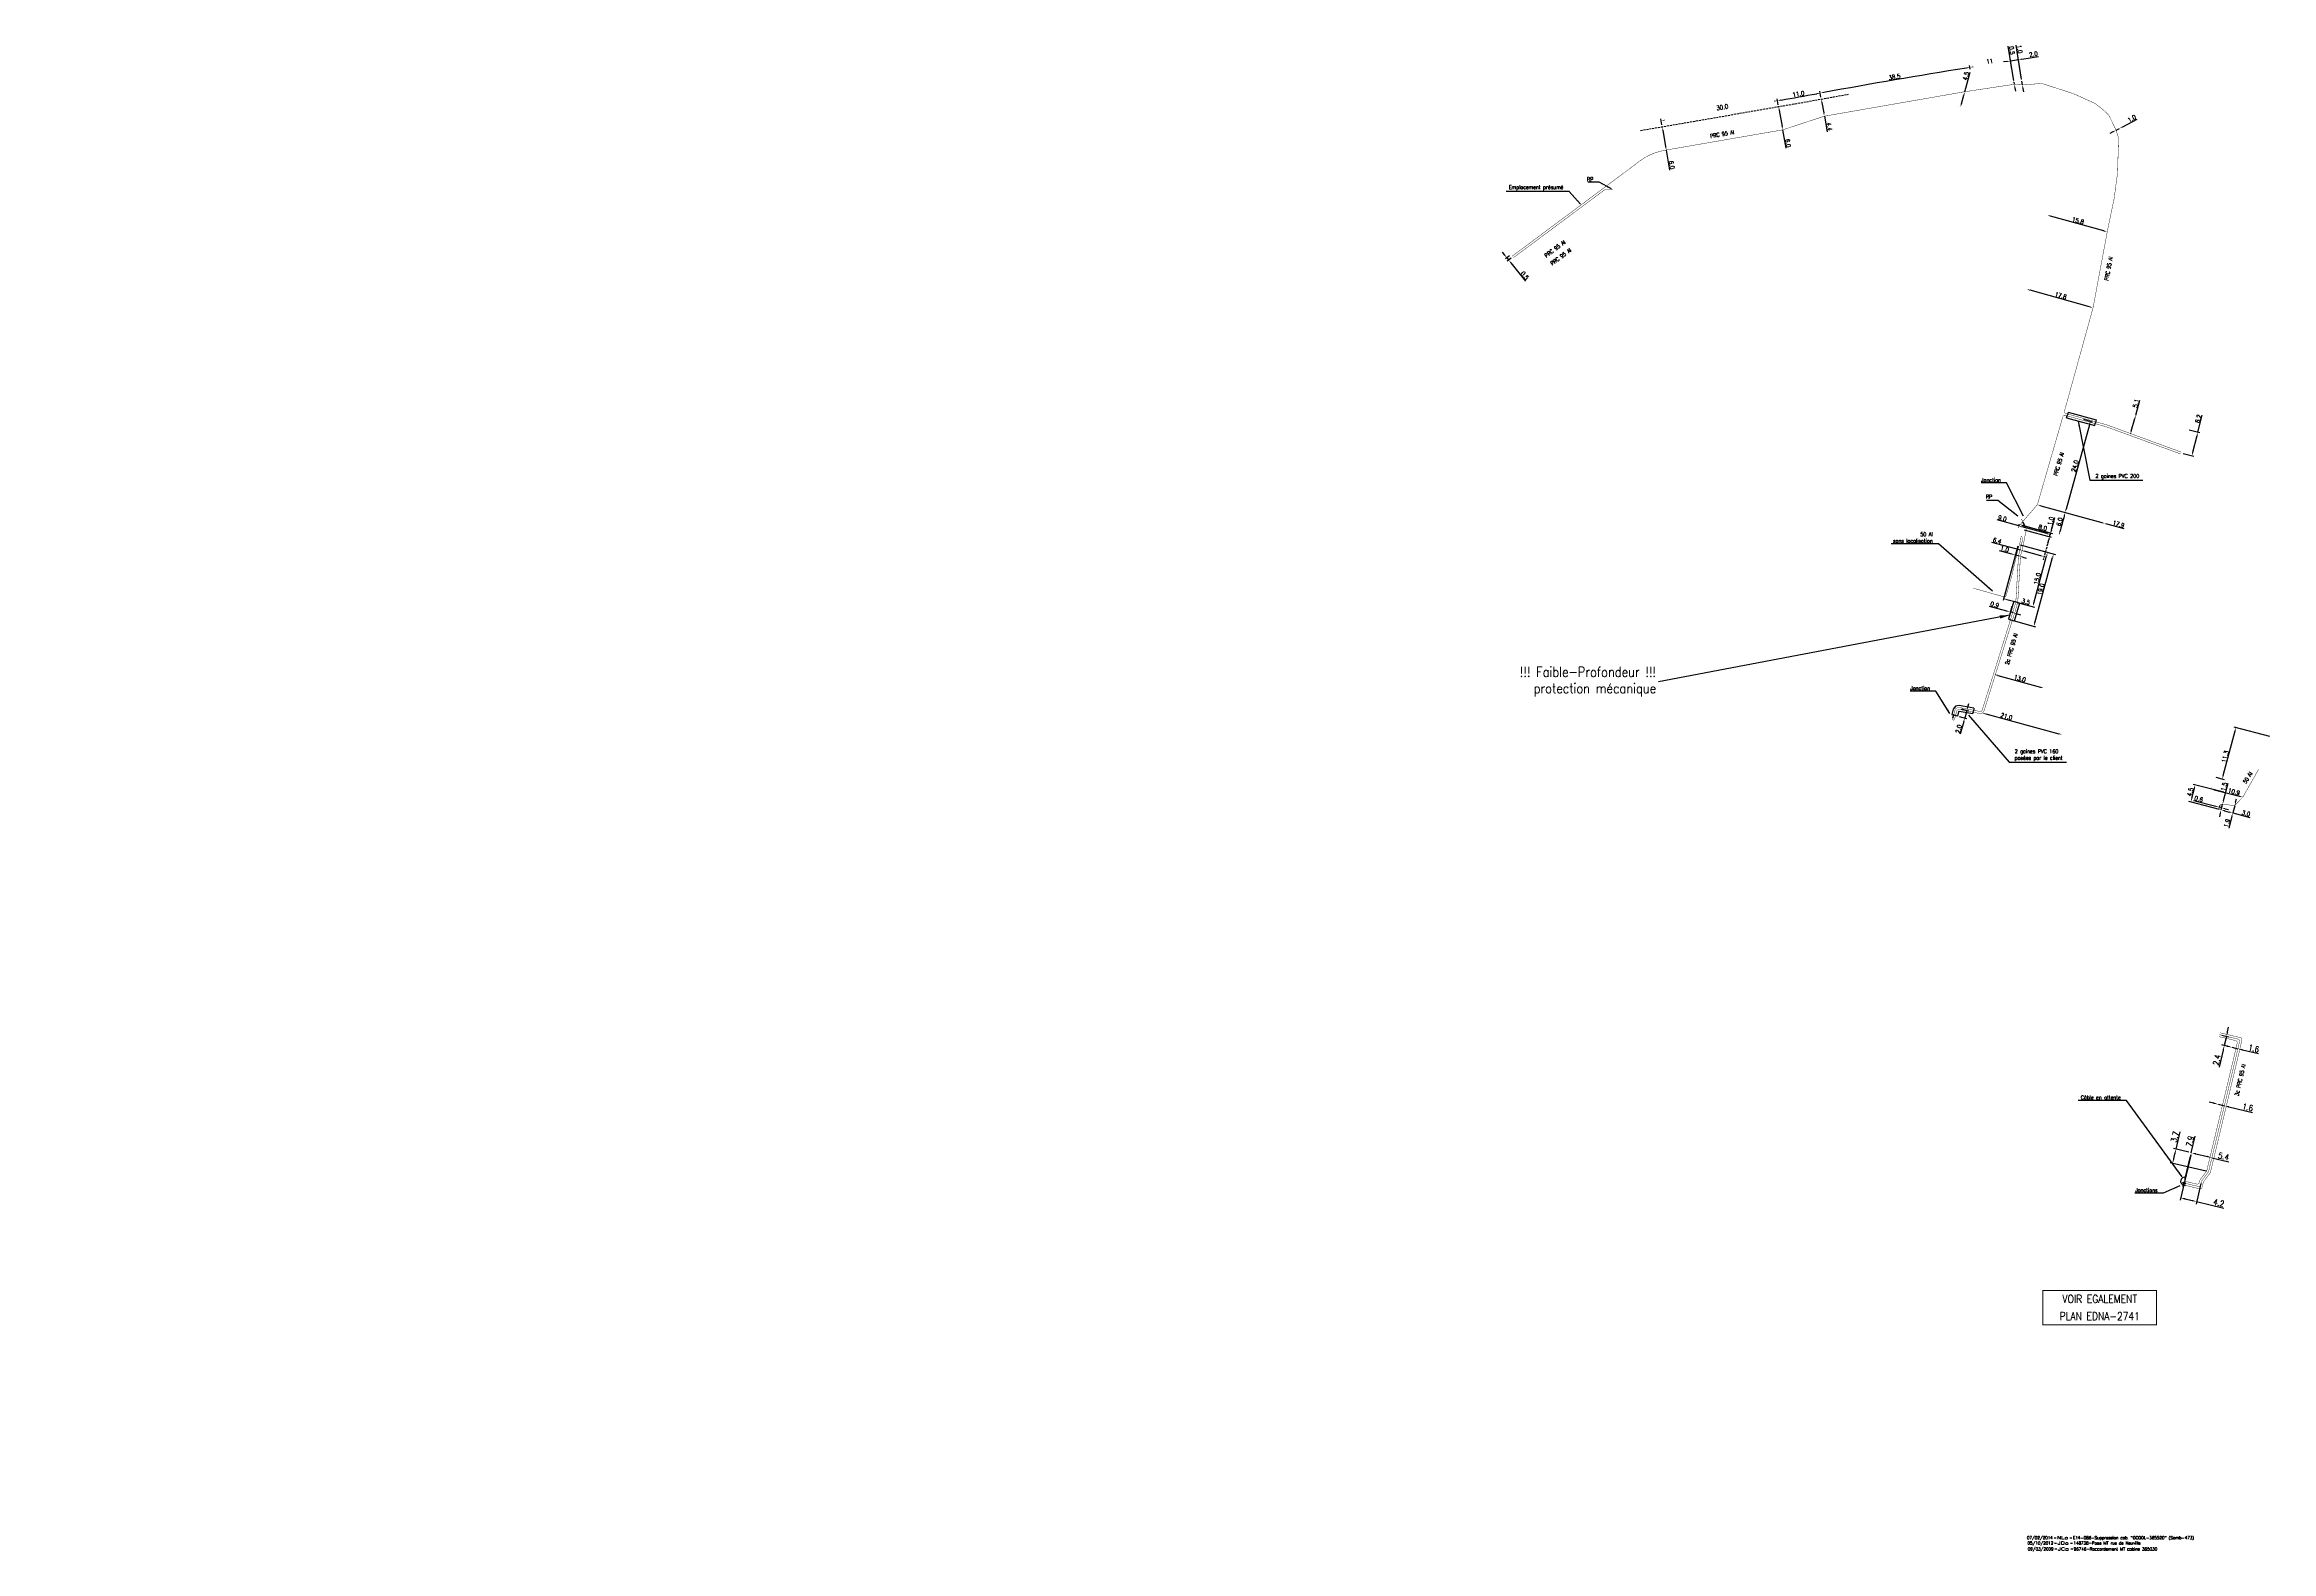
# Model space of a CAD drawing. Header units: millimetres. Extents: x 161438 to 162003, y 98011 to 98991.
# Drawn here: x 161438 to 162003, y 98011 to 98393 of the extents above; entities that cross this region are included whole.
import ezdxf
from ezdxf.enums import TextEntityAlignment as Align

# ---------------------------------------------------------------- set-up
doc = ezdxf.new("R2010")
doc.units = ezdxf.units.MM
doc.header["$PDMODE"] = 34
doc.linetypes.add('DASHED', pattern=[0.75, 0.5, -0.25])
doc.layers.get('0').update_dxf_attribs({"linetype": 'CONTINUOUS'})
doc.layers.get('Defpoints').update_dxf_attribs({"linetype": 'CONTINUOUS'})
for name, color, linetype in [('M_120', 5, 'M_ST_13'), ('M_300', 7, 'CONTINUOUS'), ('M_400', 7, 'CONTINUOUS'), ('M_420', 7, 'CONTINUOUS'), ('M_930', 7, 'CONTINUOUS')]:
    doc.layers.add(name, color=color, linetype=linetype)
doc.layers.add('M_910', color=7, linetype='CONTINUOUS', plot=False)
doc.styles.add('M_ROMANS', font='ROMANS.shx', dxfattribs={"width": 0.75})
doc.styles.get("Standard").update_dxf_attribs({"font": 'romans.shx', "width": 0.85})
doc.linetypes.add('M_ST_13', pattern='A,5,-0.3,["oo",Standard,S=1.5,R=0,X=0,Y=-0.5],-3', length=8.3)
doc.dimstyles.get("Standard").update_dxf_attribs({"dimtxt": 1.5, "dimasz": 1.2, "dimexe": 0.625, "dimexo": 0.625, "dimgap": 0.25, "dimtad": 1, "dimdec": 1, "dimzin": 0, "dimdsep": 46, "dimtxsty": 'Standard', "dimcen": -0.5, "dimadec": 0, "dimazin": 0, "dimtfac": 1, "dimtdec": 1, "dimtmove": 0, "dimatfit": 3, "dimfxl": 0, "dimtolj": 1, "dimtzin": 0, "dimarcsym": 0})

# ---------------------------------------------------------------- blocks, each defined once
blk = doc.blocks.new('*D0')
at = {"layer": 'Defpoints', "color": 0, "linetype": 'Continuous', "transparency": 16777216}
for p in [(161924.36, 98377.29), (161924.36, 98377.29), (161925.43, 98381.21)]:
    blk.add_point(p, dxfattribs=at)
at = {"layer": 'M_120', "color": 0, "linetype": 'Continuous', "lineweight": -2, "transparency": 16777216}
for p, q in [((161925.43, 98381.21), (161926.77, 98386.14)), ((161923.91, 98377.41), (161923.91, 98377.41)), ((161924.6, 98378.16), (161925.19, 98380.34)), ((161924.98, 98381.33), (161924.98, 98381.33))]:
    blk.add_line(p, q, dxfattribs=at)
at = {"layer": 'M_120', "color": 0, "linetype": 'Continuous', "transparency": 16777216}
for points in [[(161924.45, 98378.2), (161924.74, 98378.12), (161924.36, 98377.29)], [(161925.05, 98380.38), (161925.34, 98380.3), (161925.43, 98381.21)]]:
    blk.add_solid(points, dxfattribs=at)
at = {"layer": 'M_120', "color": 0, "linetype": 'Continuous', "transparency": 16777216, "insert": (161925.74, 98385.19), "char_height": 1.125, "attachment_point": 5, "rotation": 74.781}
blk.add_mtext('\\A1;4.5', dxfattribs=at)
blk = doc.blocks.new('*D1')
at = {"layer": 'Defpoints', "color": 0, "linetype": 'Continuous', "transparency": 16777216}
for p in [(161889.04, 98379.34), (161889.04, 98379.34), (161889.82, 98375.01)]:
    blk.add_point(p, dxfattribs=at)
at = {"layer": 'M_120', "color": 0, "linetype": 'Continuous', "lineweight": -2, "transparency": 16777216}
for p, q in [((161889.2, 98378.45), (161889.66, 98375.89)), ((161889.82, 98375.01), (161890.54, 98371.04))]:
    blk.add_line(p, q, dxfattribs=at)
at = {"layer": 'M_120', "color": 0, "linetype": 'Continuous', "transparency": 16777216}
for points in [[(161889.35, 98378.48), (161889.05, 98378.42), (161889.04, 98379.34)], [(161889.81, 98375.92), (161889.51, 98375.87), (161889.82, 98375.01)]]:
    blk.add_solid(points, dxfattribs=at)
at = {"layer": 'M_120', "color": 0, "linetype": 'Continuous', "transparency": 16777216, "insert": (161891.06, 98372.37), "char_height": 1.125, "attachment_point": 5, "rotation": 280.294}
blk.add_mtext('\\A1;4.4', dxfattribs=at)
blk = doc.blocks.new('*D2')
at = {"layer": 'Defpoints', "color": 0, "linetype": 'Continuous', "transparency": 16777216}
for p in [(161878.2, 98377.45), (161878.2, 98377.45), (161879.22, 98371.54)]:
    blk.add_point(p, dxfattribs=at)
at = {"layer": 'M_120', "color": 0, "linetype": 'Continuous', "lineweight": -2, "transparency": 16777216}
for p, q in [((161878.35, 98376.56), (161879.07, 98372.42)), ((161879.22, 98371.54), (161880.03, 98366.87))]:
    blk.add_line(p, q, dxfattribs=at)
at = {"layer": 'M_120', "color": 0, "linetype": 'Continuous', "transparency": 16777216}
for points in [[(161878.5, 98376.59), (161878.21, 98376.54), (161878.2, 98377.45)], [(161879.22, 98372.45), (161878.92, 98372.4), (161879.22, 98371.54)]]:
    blk.add_solid(points, dxfattribs=at)
at = {"layer": 'M_120', "color": 0, "linetype": 'Continuous', "transparency": 16777216, "insert": (161880.57, 98368.15), "char_height": 1.125, "attachment_point": 5, "rotation": 279.816}
blk.add_mtext('\\A1;6.0', dxfattribs=at)
blk = doc.blocks.new('*D3')
at = {"layer": 'Defpoints', "color": 0, "linetype": 'Continuous', "transparency": 16777216}
for p in [(161848.64, 98372.33), (161848.64, 98372.33), (161849.66, 98366.42)]:
    blk.add_point(p, dxfattribs=at)
at = {"layer": 'M_120', "color": 0, "linetype": 'Continuous', "lineweight": -2, "transparency": 16777216}
for p, q in [((161848.79, 98371.45), (161849.51, 98367.31)), ((161849.66, 98366.42), (161850.54, 98361.35))]:
    blk.add_line(p, q, dxfattribs=at)
at = {"layer": 'M_120', "color": 0, "linetype": 'Continuous', "transparency": 16777216}
for points in [[(161848.94, 98371.47), (161848.65, 98371.42), (161848.64, 98372.33)], [(161849.66, 98367.33), (161849.36, 98367.28), (161849.66, 98366.42)]]:
    blk.add_solid(points, dxfattribs=at)
at = {"layer": 'M_120', "color": 0, "linetype": 'Continuous', "transparency": 16777216, "insert": (161851.08, 98362.63), "char_height": 1.125, "attachment_point": 5, "rotation": 279.816}
blk.add_mtext('\\A1;6.0', dxfattribs=at)
blk = doc.blocks.new('*D4')
at = {"layer": 'Defpoints', "color": 0, "linetype": 'Continuous', "transparency": 16777216}
for p in [(161943.85, 98276.43), (161961.11, 98271.65), (161961.11, 98271.65)]:
    blk.add_point(p, dxfattribs=at)
at = {"layer": 'M_120', "color": 0, "linetype": 'Continuous', "lineweight": -2, "transparency": 16777216}
for p, q in [((161944.72, 98276.19), (161960.24, 98271.89)), ((161961.11, 98271.65), (161965.76, 98270.37))]:
    blk.add_line(p, q, dxfattribs=at)
at = {"layer": 'M_120', "color": 0, "linetype": 'Continuous', "transparency": 16777216}
for points in [[(161944.76, 98276.34), (161944.68, 98276.05), (161943.85, 98276.43)], [(161960.28, 98272.04), (161960.2, 98271.75), (161961.11, 98271.65)]]:
    blk.add_solid(points, dxfattribs=at)
at = {"layer": 'M_120', "color": 0, "linetype": 'Continuous', "transparency": 16777216, "insert": (161964.46, 98271.5), "char_height": 1.125, "attachment_point": 5, "rotation": 344.5246}
blk.add_mtext('\\A1;17.9', dxfattribs=at)
blk = doc.blocks.new('*D5')
at = {"layer": 'Defpoints', "color": 0, "linetype": 'Continuous', "transparency": 16777216}
for p in [(161941.16, 98331.09), (161941.16, 98331.09), (161957.99, 98326.39)]:
    blk.add_point(p, dxfattribs=at)
at = {"layer": 'M_120', "color": 0, "linetype": 'Continuous', "lineweight": -2, "transparency": 16777216}
blk.add_line((161957.12, 98326.63), (161942.03, 98330.85), dxfattribs=at)
at = {"layer": 'M_120', "color": 0, "linetype": 'Continuous', "transparency": 16777216}
for points in [[(161942.07, 98331), (161941.99, 98330.71), (161941.16, 98331.09)], [(161957.16, 98326.78), (161957.08, 98326.49), (161957.99, 98326.39)]]:
    blk.add_solid(points, dxfattribs=at)
at = {"layer": 'M_120', "color": 0, "linetype": 'Continuous', "transparency": 16777216, "insert": (161949.78, 98329.47), "char_height": 1.125, "attachment_point": 5, "rotation": 344.3855}
blk.add_mtext('\\A1;17.8', dxfattribs=at)
blk = doc.blocks.new('*D6')
at = {"layer": 'Defpoints', "color": 0, "linetype": 'Continuous', "transparency": 16777216}
for p in [(161946.36, 98349.89), (161946.36, 98349.89), (161961.58, 98345.65)]:
    blk.add_point(p, dxfattribs=at)
at = {"layer": 'M_120', "color": 0, "linetype": 'Continuous', "lineweight": -2, "transparency": 16777216}
blk.add_line((161960.71, 98345.89), (161947.22, 98349.64), dxfattribs=at)
at = {"layer": 'M_120', "color": 0, "linetype": 'Continuous', "transparency": 16777216}
for points in [[(161947.26, 98349.79), (161947.18, 98349.5), (161946.36, 98349.89)], [(161960.75, 98346.04), (161960.67, 98345.75), (161961.58, 98345.65)]]:
    blk.add_solid(points, dxfattribs=at)
at = {"layer": 'M_120', "color": 0, "linetype": 'Continuous', "transparency": 16777216, "insert": (161954.17, 98348.49), "char_height": 1.125, "attachment_point": 5, "rotation": 344.4617}
blk.add_mtext('\\A1;15.8', dxfattribs=at)
blk = doc.blocks.new('*D7')
at = {"layer": 'Defpoints', "color": 0, "linetype": 'Continuous', "transparency": 16777216}
for p in [(161963.85, 98371.45), (161964.74, 98371.92), (161964.74, 98371.92)]:
    blk.add_point(p, dxfattribs=at)
at = {"layer": 'M_120', "color": 0, "linetype": 'Continuous', "lineweight": -2, "transparency": 16777216}
for p, q in [((161963.05, 98371.03), (161962.26, 98370.62)), ((161963.85, 98371.45), (161964.74, 98371.92)), ((161965.53, 98372.34), (161969.17, 98374.25))]:
    blk.add_line(p, q, dxfattribs=at)
at = {"layer": 'M_120', "color": 0, "linetype": 'Continuous', "transparency": 16777216}
for points in [[(161962.98, 98371.17), (161963.12, 98370.9), (161963.85, 98371.45)], [(161965.46, 98372.47), (161965.6, 98372.21), (161964.74, 98371.92)]]:
    blk.add_solid(points, dxfattribs=at)
at = {"layer": 'M_120', "color": 0, "linetype": 'Continuous', "transparency": 16777216, "insert": (161967.83, 98374.4), "char_height": 1.125, "attachment_point": 5, "rotation": 27.7484}
blk.add_mtext('\\A1;1.0', dxfattribs=at)
blk = doc.blocks.new('*D8')
at = {"layer": 'Defpoints', "color": 0, "linetype": 'Continuous', "transparency": 16777216}
for p in [(161939.91, 98383.92), (161939.91, 98383.92), (161940.07, 98382.93)]:
    blk.add_point(p, dxfattribs=at)
at = {"layer": 'M_120', "color": 0, "linetype": 'Continuous', "lineweight": -2, "transparency": 16777216}
for p, q in [((161939.77, 98384.81), (161938.45, 98393)), ((161940.07, 98382.93), (161939.91, 98383.92)), ((161940.21, 98382.05), (161940.36, 98381.16))]:
    blk.add_line(p, q, dxfattribs=at)
at = {"layer": 'M_120', "color": 0, "linetype": 'Continuous', "transparency": 16777216}
for points in [[(161939.91, 98384.83), (161939.62, 98384.79), (161939.91, 98383.92)], [(161940.36, 98382.07), (161940.06, 98382.02), (161940.07, 98382.93)]]:
    blk.add_solid(points, dxfattribs=at)
at = {"layer": 'M_120', "color": 0, "linetype": 'Continuous', "transparency": 16777216, "insert": (161939.36, 98392.01), "char_height": 1.125, "attachment_point": 5, "rotation": 279.1629}
blk.add_mtext('\\A1;1.0', dxfattribs=at)
blk = doc.blocks.new('*D9')
at = {"layer": 'Defpoints', "color": 0, "linetype": 'Continuous', "transparency": 16777216}
for p in [(161939.03, 98389.36), (161937.94, 98383.6), (161939.91, 98383.92)]:
    blk.add_point(p, dxfattribs=at)
at = {"layer": 'M_120', "color": 0, "linetype": 'Continuous', "lineweight": -2, "transparency": 16777216}
for p, q in [((161936.17, 98388.9), (161935.28, 98388.76)), ((161937.86, 98384.07), (161936.98, 98389.51)), ((161937.06, 98389.05), (161939.03, 98389.36)), ((161939.84, 98384.38), (161938.96, 98389.83)), ((161939.92, 98389.51), (161944.14, 98390.19))]:
    blk.add_line(p, q, dxfattribs=at)
at = {"layer": 'M_120', "color": 0, "linetype": 'Continuous', "transparency": 16777216}
for points in [[(161936.15, 98389.05), (161936.19, 98388.75), (161937.06, 98389.05)], [(161939.9, 98389.66), (161939.94, 98389.36), (161939.03, 98389.36)]]:
    blk.add_solid(points, dxfattribs=at)
at = {"layer": 'M_120', "color": 0, "linetype": 'Continuous', "transparency": 16777216, "insert": (161942.85, 98390.74), "char_height": 1.125, "attachment_point": 5, "rotation": 9.1629}
blk.add_mtext('\\A1;2.0', dxfattribs=at)
blk = doc.blocks.new('*D10')
at = {"layer": 'Defpoints', "color": 0, "linetype": 'Continuous', "transparency": 16777216}
for p in [(161937.94, 98383.6), (161937.94, 98383.6), (161938.02, 98383.11)]:
    blk.add_point(p, dxfattribs=at)
at = {"layer": 'M_120', "color": 0, "linetype": 'Continuous', "lineweight": -2, "transparency": 16777216}
for p, q in [((161937.79, 98384.49), (161936.46, 98392.74)), ((161937.47, 98383.53), (161937.47, 98383.53)), ((161938.02, 98383.11), (161937.94, 98383.6)), ((161938.16, 98382.22), (161938.3, 98381.33))]:
    blk.add_line(p, q, dxfattribs=at)
at = {"layer": 'M_120', "color": 0, "linetype": 'Continuous', "transparency": 16777216}
for points in [[(161937.94, 98384.52), (161937.64, 98384.47), (161937.94, 98383.6)], [(161938.31, 98382.24), (161938.01, 98382.2), (161938.02, 98383.11)]]:
    blk.add_solid(points, dxfattribs=at)
at = {"layer": 'M_120', "color": 0, "linetype": 'Continuous', "transparency": 16777216, "insert": (161937.39, 98391.69), "char_height": 1.125, "attachment_point": 5, "rotation": 279.1629}
blk.add_mtext('\\A1;0.5', dxfattribs=at)
blk = doc.blocks.new('*D11')
at = {"layer": 'Defpoints', "color": 0, "linetype": 'Continuous', "transparency": 16777216}
for p in [(161968.82, 98299.15), (161967.45, 98294.24), (161967.45, 98294.24)]:
    blk.add_point(p, dxfattribs=at)
at = {"layer": 'M_120', "color": 0, "linetype": 'Continuous', "lineweight": -2, "transparency": 16777216}
for p, q in [((161967.69, 98295.11), (161968.58, 98298.29)), ((161968.82, 98299.15), (161969.89, 98302.96))]:
    blk.add_line(p, q, dxfattribs=at)
at = {"layer": 'M_120', "color": 0, "linetype": 'Continuous', "transparency": 16777216}
for points in [[(161968.44, 98298.33), (161968.73, 98298.24), (161968.82, 98299.15)], [(161967.55, 98295.15), (161967.84, 98295.07), (161967.45, 98294.24)]]:
    blk.add_solid(points, dxfattribs=at)
at = {"layer": 'M_120', "color": 0, "linetype": 'Continuous', "transparency": 16777216, "insert": (161968.89, 98302.15), "char_height": 1.125, "attachment_point": 5, "rotation": 74.3334}
blk.add_mtext('\\A1;5.1', dxfattribs=at)
blk = doc.blocks.new('*D12')
at = {"layer": 'Defpoints', "color": 0, "linetype": 'Continuous', "transparency": 16777216}
for p in [(161981.95, 98295.54), (161984.6, 98294.87), (161980.42, 98289.53)]:
    blk.add_point(p, dxfattribs=at)
at = {"layer": 'M_120', "color": 0, "linetype": 'Continuous', "lineweight": -2, "transparency": 16777216}
for p, q in [((161984.6, 98294.87), (161985.7, 98299.17)), ((161982.4, 98295.43), (161985.06, 98294.75)), ((161983.3, 98289.73), (161984.38, 98293.99)), ((161980.87, 98289.42), (161983.53, 98288.74))]:
    blk.add_line(p, q, dxfattribs=at)
at = {"layer": 'M_120', "color": 0, "linetype": 'Continuous', "transparency": 16777216}
for points in [[(161984.24, 98294.03), (161984.53, 98293.96), (161984.6, 98294.87)], [(161983.15, 98289.77), (161983.44, 98289.69), (161983.07, 98288.86)]]:
    blk.add_solid(points, dxfattribs=at)
at = {"layer": 'M_120', "color": 0, "linetype": 'Continuous', "transparency": 16777216, "insert": (161984.69, 98298.23), "char_height": 1.125, "attachment_point": 5, "rotation": 75.7057}
blk.add_mtext('\\A1;6.2', dxfattribs=at)
blk = doc.blocks.new('*D13')
at = {"layer": 'Defpoints', "color": 0, "linetype": 'Continuous', "transparency": 16777216}
for p in [(161878.2, 98377.45), (161848.64, 98372.33), (161858.23, 98375.55), (161879.22, 98371.54), (161849.66, 98366.42)]:
    blk.add_point(p, dxfattribs=at)
at = {"layer": 'M_120', "color": 0, "linetype": 'Continuous', "lineweight": -2, "transparency": 16777216}
for p, q in [((161878.12, 98377.91), (161877.86, 98379.42)), ((161848.56, 98372.79), (161848.3, 98374.3))]:
    blk.add_line(p, q, dxfattribs=at)
blk.add_arc((-95854829778.48, 554019213723.25), 562250264199.43, 279.815993866964, 279.815993869837, dxfattribs=at)
at = {"layer": 'M_120', "color": 0, "linetype": 'Continuous', "transparency": 16777216}
for points in [[(161877.03, 98378.95), (161877.08, 98378.65), (161877.94, 98378.96)], [(161849.29, 98373.85), (161849.24, 98374.14), (161848.38, 98373.84)]]:
    blk.add_solid(points, dxfattribs=at)
at = {"layer": 'M_120', "color": 0, "linetype": 'Continuous', "transparency": 16777216, "insert": (161863.89, 98377.29), "char_height": 1.125, "attachment_point": 5, "rotation": 9.816}
blk.add_mtext('\\A1;30.0', dxfattribs=at)
blk = doc.blocks.new('*D14')
at = {"layer": 'Defpoints', "color": 0, "linetype": 'Continuous', "transparency": 16777216}
for p in [(161878.2, 98377.45), (161881.55, 98379.58), (161889.04, 98379.34), (161879.22, 98371.54), (161889.82, 98375.01)]:
    blk.add_point(p, dxfattribs=at)
at = {"layer": 'M_120', "color": 0, "linetype": 'Continuous', "lineweight": -2, "transparency": 16777216}
for p, q in [((161878.12, 98377.91), (161877.86, 98379.42)), ((161888.95, 98379.8), (161888.67, 98381.33))]:
    blk.add_line(p, q, dxfattribs=at)
blk.add_arc((161653.43, 99676.54), 1316.87, 279.85515, 280.25487, dxfattribs=at)
at = {"layer": 'M_120', "color": 0, "linetype": 'Continuous', "transparency": 16777216}
for points in [[(161878.85, 98378.96), (161878.8, 98379.26), (161877.94, 98378.96)], [(161887.85, 98380.86), (161887.9, 98380.57), (161888.76, 98380.87)]]:
    blk.add_solid(points, dxfattribs=at)
at = {"layer": 'M_120', "color": 0, "linetype": 'Continuous', "transparency": 16777216, "insert": (161883.22, 98380.64), "char_height": 1.125, "attachment_point": 5, "rotation": 10.055}
blk.add_mtext('\\A1;11.0', dxfattribs=at)
blk = doc.blocks.new('*D15')
at = {"layer": 'Defpoints', "color": 0, "linetype": 'Continuous', "transparency": 16777216}
for p in [(161933.61, 98388.49), (161936.93, 98389.85), (161926.87, 98386.49), (161938.02, 98383.11), (161927.6, 98381.94)]:
    blk.add_point(p, dxfattribs=at)
at = {"layer": 'M_120', "color": 0, "linetype": 'Continuous', "lineweight": -2, "transparency": 16777216}
blk.add_line((161926.79, 98386.95), (161926.65, 98387.84), dxfattribs=at)
blk.add_arc((-87300231585.51, 541227400772.2), 548222903164.53, 279.162931790814, 279.16293179172, dxfattribs=at)
at = {"layer": 'M_120', "color": 0, "linetype": 'Continuous', "transparency": 16777216}
for points in [[(161936.15, 98389.05), (161936.19, 98388.75), (161937.06, 98389.05)], [(161927.63, 98387.37), (161927.59, 98387.67), (161926.72, 98387.38)]]:
    blk.add_solid(points, dxfattribs=at)
at = {"layer": 'M_120', "color": 0, "linetype": 'Continuous', "transparency": 16777216, "insert": (161931.77, 98388.95), "char_height": 1.125, "attachment_point": 5, "rotation": 9.1629}
blk.add_mtext('\\A1;11', dxfattribs=at)
blk = doc.blocks.new('*D16')
at = {"layer": 'Defpoints', "color": 0, "linetype": 'Continuous', "transparency": 16777216}
for p in [(161914.05, 98385.29), (161926.87, 98386.49), (161889.04, 98379.34), (161927.6, 98381.94), (161889.82, 98375.01)]:
    blk.add_point(p, dxfattribs=at)
at = {"layer": 'M_120', "color": 0, "linetype": 'Continuous', "lineweight": -2, "transparency": 16777216}
for p, q in [((161926.79, 98386.95), (161926.65, 98387.84)), ((161888.95, 98379.8), (161888.67, 98381.33))]:
    blk.add_line(p, q, dxfattribs=at)
blk.add_arc((162237.42, 96461.16), 1951.11, 99.18936, 100.2676, dxfattribs=at)
at = {"layer": 'M_120', "color": 0, "linetype": 'Continuous', "transparency": 16777216}
for points in [[(161925.81, 98387.38), (161925.86, 98387.09), (161926.72, 98387.38)], [(161889.67, 98380.88), (161889.62, 98381.18), (161888.76, 98380.87)]]:
    blk.add_solid(points, dxfattribs=at)
at = {"layer": 'M_120', "color": 0, "linetype": 'Continuous', "transparency": 16777216, "insert": (161907.6, 98384.96), "char_height": 1.125, "attachment_point": 5, "rotation": 9.7285}
blk.add_mtext('\\A1;38.5', dxfattribs=at)
blk = doc.blocks.new('*D17')
at = {"layer": 'Defpoints', "color": 0, "linetype": 'Continuous', "transparency": 16777216}
for p in [(161939.49, 98271.38), (161947.21, 98269.28), (161947.21, 98269.28)]:
    blk.add_point(p, dxfattribs=at)
at = {"layer": 'M_120', "color": 0, "linetype": 'Continuous', "lineweight": -2, "transparency": 16777216}
blk.add_line((161940.36, 98271.15), (161946.34, 98269.51), dxfattribs=at)
at = {"layer": 'M_120', "color": 0, "linetype": 'Continuous', "transparency": 16777216}
for points in [[(161940.4, 98271.29), (161940.32, 98271), (161939.49, 98271.38)], [(161946.38, 98269.66), (161946.3, 98269.37), (161947.21, 98269.28)]]:
    blk.add_solid(points, dxfattribs=at)
at = {"layer": 'M_120', "color": 0, "linetype": 'Continuous', "transparency": 16777216, "insert": (161945.23, 98270.59), "char_height": 1.125, "attachment_point": 5, "rotation": 344.7252}
blk.add_mtext('\\A1;8.0', dxfattribs=at)
blk = doc.blocks.new('*D18')
at = {"layer": 'Defpoints', "color": 0, "transparency": 16777216}
for p in [(161948.78, 98275.07), (161947.21, 98269.28), (161949.86, 98270.62), (161952.29, 98274.1), (161950.71, 98268.32)]:
    blk.add_point(p, dxfattribs=at)
at = {"layer": 'M_120', "color": 0, "lineweight": -2, "transparency": 16777216}
blk.add_arc((163600.43, 97817.79), 1711.56, 164.5547, 164.69504, dxfattribs=at)
at = {"layer": 'M_120', "color": 0, "transparency": 16777216}
for points in [[(161949.71, 98269.53), (161949.42, 98269.6), (161949.33, 98268.7)], [(161950.53, 98273.65), (161950.82, 98273.57), (161950.92, 98274.47)]]:
    blk.add_solid(points, dxfattribs=at)
at = {"layer": 'M_120', "color": 0, "transparency": 16777216, "insert": (161949.48, 98272.09), "char_height": 1.125, "attachment_point": 5, "rotation": 74.6142}
blk.add_mtext('\\A1;6.0', dxfattribs=at)
blk = doc.blocks.new('*D19')
at = {"layer": 'Defpoints', "color": 0, "linetype": 'Continuous', "transparency": 16777216}
for p in [(161939.49, 98271.38), (161940.06, 98270.18), (161947.21, 98269.28)]:
    blk.add_point(p, dxfattribs=at)
at = {"layer": 'M_120', "color": 0, "linetype": 'Continuous', "lineweight": -2, "transparency": 16777216}
for p, q in [((161939.94, 98271.26), (161947.66, 98269.15)), ((161940.51, 98270.05), (161947.39, 98268.17)), ((161946.94, 98268.3), (161947.21, 98269.28)), ((161947.44, 98270.15), (161948.27, 98273.18)), ((161946.7, 98267.43), (161946.46, 98266.56))]:
    blk.add_line(p, q, dxfattribs=at)
at = {"layer": 'M_120', "color": 0, "linetype": 'Continuous', "transparency": 16777216}
for points in [[(161947.3, 98270.19), (161947.59, 98270.11), (161947.21, 98269.28)], [(161946.56, 98267.47), (161946.85, 98267.39), (161946.94, 98268.3)]]:
    blk.add_solid(points, dxfattribs=at)
at = {"layer": 'M_120', "color": 0, "linetype": 'Continuous', "transparency": 16777216, "insert": (161947.25, 98272.29), "char_height": 1.125, "attachment_point": 5, "rotation": 74.7252}
blk.add_mtext('\\A1;1.0', dxfattribs=at)
blk = doc.blocks.new('*D20')
at = {"layer": 'Defpoints', "color": 0, "linetype": 'Continuous', "transparency": 16777216}
for p in [(161938.99, 98270.52), (161946.94, 98268.31), (161947.1, 98268.87)]:
    blk.add_point(p, dxfattribs=at)
at = {"layer": 'M_120', "color": 0, "linetype": 'Continuous', "lineweight": -2, "transparency": 16777216}
for p, q in [((161939.14, 98271.05), (161933.62, 98272.56)), ((161939.12, 98270.97), (161939.26, 98271.5)), ((161946.23, 98269.11), (161940.01, 98270.81)), ((161947.07, 98268.76), (161947.22, 98269.33))]:
    blk.add_line(p, q, dxfattribs=at)
at = {"layer": 'M_120', "color": 0, "linetype": 'Continuous', "transparency": 16777216}
for points in [[(161940.05, 98270.96), (161939.97, 98270.67), (161939.14, 98271.05)], [(161946.27, 98269.26), (161946.19, 98268.97), (161947.1, 98268.87)]]:
    blk.add_solid(points, dxfattribs=at)
at = {"layer": 'M_120', "color": 0, "linetype": 'Continuous', "transparency": 16777216, "insert": (161934.96, 98272.97), "char_height": 1.125, "attachment_point": 5, "rotation": 344.7252}
blk.add_mtext('\\A1;9.0', dxfattribs=at)
blk = doc.blocks.new('*D21')
at = {"layer": 'Defpoints', "color": 0, "linetype": 'Continuous', "transparency": 16777216}
for p in [(161955.1, 98298.22), (161950.92, 98274.47), (161950.92, 98274.47)]:
    blk.add_point(p, dxfattribs=at)
at = {"layer": 'M_120', "color": 0, "linetype": 'Continuous', "lineweight": -2, "transparency": 16777216}
for p, q in [((161955.55, 98298.1), (161957.77, 98297.48)), ((161957.08, 98296.74), (161951.16, 98275.34))]:
    blk.add_line(p, q, dxfattribs=at)
at = {"layer": 'M_120', "color": 0, "linetype": 'Continuous', "transparency": 16777216}
for points in [[(161956.94, 98296.78), (161957.23, 98296.7), (161957.32, 98297.6)], [(161951.01, 98275.38), (161951.3, 98275.3), (161950.92, 98274.47)]]:
    blk.add_solid(points, dxfattribs=at)
at = {"layer": 'M_120', "color": 0, "linetype": 'Continuous', "transparency": 16777216, "insert": (161953.4, 98286.24), "char_height": 1.125, "attachment_point": 5, "rotation": 74.5246}
blk.add_mtext('\\A1;24.0', dxfattribs=at)
blk = doc.blocks.new('*D22')
at = {"layer": 'Defpoints', "color": 0, "linetype": 'Continuous', "transparency": 16777216}
for p in [(161809.25, 98339.07), (161810.25, 98339.86), (161810.72, 98339.27)]:
    blk.add_point(p, dxfattribs=at)
at = {"layer": 'M_120', "color": 0, "linetype": 'Continuous', "lineweight": -2, "transparency": 16777216}
for p, q in [((161808.7, 98339.77), (161808.14, 98340.48)), ((161809.89, 98339.57), (161808.89, 98338.78)), ((161809.25, 98339.07), (161809.72, 98338.48)), ((161810.35, 98338.98), (161809.35, 98338.19)), ((161810.28, 98337.77), (161813.92, 98333.17))]:
    blk.add_line(p, q, dxfattribs=at)
at = {"layer": 'M_120', "color": 0, "linetype": 'Continuous', "transparency": 16777216}
for points in [[(161808.81, 98339.87), (161808.58, 98339.68), (161809.25, 98339.07)], [(161810.4, 98337.87), (161810.16, 98337.68), (161809.72, 98338.48)]]:
    blk.add_solid(points, dxfattribs=at)
at = {"layer": 'M_120', "color": 0, "linetype": 'Continuous', "transparency": 16777216, "insert": (161813.77, 98334.57), "char_height": 1.125, "attachment_point": 5, "rotation": 308.336}
blk.add_mtext('\\A1;0.5', dxfattribs=at)
blk = doc.blocks.new('*D37')
at = {"layer": 'Defpoints', "color": 0, "linetype": 'Continuous', "transparency": 16777216}
for p in [(161994.26, 98219.9), (162003.26, 98217.5), (161988.67, 98207.41)]:
    blk.add_point(p, dxfattribs=at)
at = {"layer": 'M_120', "color": 0, "linetype": 'Continuous', "lineweight": -2, "transparency": 16777216}
for p, q in [((161991.01, 98207.71), (161994.03, 98219.03)), ((162002.81, 98217.62), (161993.81, 98220.02)), ((161989.12, 98207.28), (161991.23, 98206.72))]:
    blk.add_line(p, q, dxfattribs=at)
at = {"layer": 'M_120', "color": 0, "linetype": 'Continuous', "transparency": 16777216}
for points in [[(161993.89, 98219.07), (161994.18, 98218.99), (161994.26, 98219.9)], [(161990.87, 98207.75), (161991.16, 98207.67), (161990.78, 98206.84)]]:
    blk.add_solid(points, dxfattribs=at)
at = {"layer": 'M_120', "color": 0, "linetype": 'Continuous', "transparency": 16777216, "insert": (161991.52, 98212.52), "char_height": 1.125, "attachment_point": 5, "rotation": 75.0584}
blk.add_mtext('\\A1;11.3', dxfattribs=at)
blk = doc.blocks.new('*D38')
at = {"layer": 'Defpoints', "color": 0, "linetype": 'Continuous', "transparency": 16777216}
for p in [(161991.62, 98203.37), (161982.78, 98200.99), (161990.51, 98199.02)]:
    blk.add_point(p, dxfattribs=at)
at = {"layer": 'M_120', "color": 0, "linetype": 'Continuous', "lineweight": -2, "transparency": 16777216}
for p, q in [((161983.66, 98204.46), (161983, 98201.86)), ((161991.17, 98203.48), (161983.43, 98205.45)), ((161990.05, 98199.14), (161982.33, 98201.11))]:
    blk.add_line(p, q, dxfattribs=at)
at = {"layer": 'M_120', "color": 0, "linetype": 'Continuous', "transparency": 16777216}
for points in [[(161982.86, 98201.9), (161983.15, 98201.83), (161982.78, 98200.99)], [(161983.52, 98204.5), (161983.81, 98204.43), (161983.89, 98205.34)]]:
    blk.add_solid(points, dxfattribs=at)
at = {"layer": 'M_120', "color": 0, "linetype": 'Continuous', "transparency": 16777216, "insert": (161982.66, 98203.55), "char_height": 1.125, "attachment_point": 5, "rotation": 75.7057}
blk.add_mtext('\\A1;4.5', dxfattribs=at)
blk = doc.blocks.new('*D39')
at = {"layer": 'Defpoints', "color": 0, "linetype": 'Continuous', "transparency": 16777216}
for p in [(161987.82, 98204.33), (161996, 98202.25), (161996, 98202.25)]:
    blk.add_point(p, dxfattribs=at)
at = {"layer": 'M_120', "color": 0, "linetype": 'Continuous', "lineweight": -2, "transparency": 16777216}
for p, q in [((161987.94, 98204.79), (161987.94, 98204.79)), ((161988.69, 98204.11), (161995.13, 98202.47)), ((161996.12, 98202.7), (161996.12, 98202.7))]:
    blk.add_line(p, q, dxfattribs=at)
at = {"layer": 'M_120', "color": 0, "linetype": 'Continuous', "transparency": 16777216}
for points in [[(161988.73, 98204.26), (161988.66, 98203.97), (161987.82, 98204.33)], [(161995.17, 98202.62), (161995.09, 98202.33), (161996, 98202.25)]]:
    blk.add_solid(points, dxfattribs=at)
at = {"layer": 'M_120', "color": 0, "linetype": 'Continuous', "transparency": 16777216, "insert": (161993.76, 98203.59), "char_height": 1.125, "attachment_point": 5, "rotation": 345.7057}
blk.add_mtext('\\A1;10.9', dxfattribs=at)
blk = doc.blocks.new('*D40')
at = {"layer": 'Defpoints', "color": 0, "linetype": 'Continuous', "transparency": 16777216}
for p in [(161990.51, 98199.02), (161993.44, 98198.24), (161993.44, 98198.24)]:
    blk.add_point(p, dxfattribs=at)
at = {"layer": 'M_120', "color": 0, "linetype": 'Continuous', "lineweight": -2, "transparency": 16777216}
for p, q in [((161991.38, 98198.79), (161992.57, 98198.47)), ((161993.44, 98198.24), (161997.75, 98197.09))]:
    blk.add_line(p, q, dxfattribs=at)
at = {"layer": 'M_120', "color": 0, "linetype": 'Continuous', "transparency": 16777216}
for points in [[(161991.42, 98198.93), (161991.34, 98198.64), (161990.51, 98199.02)], [(161992.61, 98198.62), (161992.53, 98198.33), (161993.44, 98198.24)]]:
    blk.add_solid(points, dxfattribs=at)
at = {"layer": 'M_120', "color": 0, "linetype": 'Continuous', "transparency": 16777216, "insert": (161996.79, 98198.12), "char_height": 1.125, "attachment_point": 5, "rotation": 345.0584}
blk.add_mtext('\\A1;3.0', dxfattribs=at)
blk = doc.blocks.new('*D41')
at = {"layer": 'Defpoints', "color": 0, "linetype": 'Continuous', "transparency": 16777216}
for p in [(161993.44, 98198.24), (161993.44, 98198.24), (161993.93, 98200.07)]:
    blk.add_point(p, dxfattribs=at)
at = {"layer": 'M_120', "color": 0, "linetype": 'Continuous', "lineweight": -2, "transparency": 16777216}
for p, q in [((161994.16, 98200.94), (161994.39, 98201.81)), ((161993.21, 98197.37), (161992.41, 98194.38)), ((161993.93, 98200.07), (161993.44, 98198.24))]:
    blk.add_line(p, q, dxfattribs=at)
at = {"layer": 'M_120', "color": 0, "linetype": 'Continuous', "transparency": 16777216}
for points in [[(161993.06, 98197.41), (161993.35, 98197.33), (161993.44, 98198.24)], [(161994.02, 98200.98), (161994.31, 98200.91), (161993.93, 98200.07)]]:
    blk.add_solid(points, dxfattribs=at)
at = {"layer": 'M_120', "color": 0, "linetype": 'Continuous', "transparency": 16777216, "insert": (161991.97, 98195.63), "char_height": 1.125, "attachment_point": 5, "rotation": 75.0584}
blk.add_mtext('\\A1;1.9', dxfattribs=at)
blk = doc.blocks.new('*D42')
at = {"layer": 'Defpoints', "color": 0, "linetype": 'Continuous', "transparency": 16777216}
for p in [(161990.51, 98199.02), (161990.51, 98199.02), (161990.88, 98200.48)]:
    blk.add_point(p, dxfattribs=at)
at = {"layer": 'M_120', "color": 0, "linetype": 'Continuous', "lineweight": -2, "transparency": 16777216}
for p, q in [((161991.1, 98201.35), (161992.24, 98205.81)), ((161990.28, 98198.15), (161990.06, 98197.28)), ((161990.51, 98199.02), (161990.88, 98200.48))]:
    blk.add_line(p, q, dxfattribs=at)
at = {"layer": 'M_120', "color": 0, "linetype": 'Continuous', "transparency": 16777216}
for points in [[(161990.95, 98201.38), (161991.24, 98201.31), (161990.88, 98200.48)], [(161990.14, 98198.19), (161990.43, 98198.11), (161990.51, 98199.02)]]:
    blk.add_solid(points, dxfattribs=at)
at = {"layer": 'M_120', "color": 0, "linetype": 'Continuous', "transparency": 16777216, "insert": (161991.23, 98204.91), "char_height": 1.125, "attachment_point": 5, "rotation": 75.7057}
blk.add_mtext('\\A1;1.5', dxfattribs=at)
blk = doc.blocks.new('*D43')
at = {"layer": 'Defpoints', "color": 0, "linetype": 'Continuous', "transparency": 16777216}
for p in [(161989.93, 98199.17), (161990.51, 98199.02), (161990.63, 98199.51)]:
    blk.add_point(p, dxfattribs=at)
at = {"layer": 'M_120', "color": 0, "linetype": 'Continuous', "lineweight": -2, "transparency": 16777216}
for p, q in [((161989.18, 98199.88), (161983.47, 98201.34)), ((161990.04, 98199.62), (161990.17, 98200.12)), ((161990.63, 98199.51), (161990.05, 98199.66)), ((161990.62, 98199.48), (161990.75, 98199.97)), ((161991.5, 98199.29), (161992.38, 98199.07))]:
    blk.add_line(p, q, dxfattribs=at)
at = {"layer": 'M_120', "color": 0, "linetype": 'Continuous', "transparency": 16777216}
for points in [[(161989.22, 98200.03), (161989.14, 98199.74), (161990.05, 98199.66)], [(161991.54, 98199.44), (161991.47, 98199.15), (161990.63, 98199.51)]]:
    blk.add_solid(points, dxfattribs=at)
at = {"layer": 'M_120', "color": 0, "linetype": 'Continuous', "transparency": 16777216, "insert": (161984.8, 98201.77), "char_height": 1.125, "attachment_point": 5, "rotation": 345.7057}
blk.add_mtext('\\A1;0.6', dxfattribs=at)
blk = doc.blocks.new('*D45')
at = {"layer": 'Defpoints', "color": 0, "linetype": 'Continuous', "transparency": 16777216}
for p in [(161982.92, 98112.01), (161980.2, 98100.58), (161985.52, 98104.81)]:
    blk.add_point(p, dxfattribs=at)
at = {"layer": 'M_120', "color": 0, "linetype": 'Continuous', "lineweight": -2, "transparency": 16777216}
for p, q in [((161982.78, 98111.4), (161980.06, 98099.97)), ((161981.37, 98100.3), (161983.12, 98099.89)), ((161985.38, 98104.21), (161984.14, 98099)), ((161984.28, 98099.61), (161991.21, 98097.96))]:
    blk.add_line(p, q, dxfattribs=at)
at = {"layer": 'M_120', "color": 0, "linetype": 'Continuous', "transparency": 16777216}
for points in [[(161981.42, 98100.5), (161981.33, 98100.11), (161980.2, 98100.58)], [(161983.16, 98100.08), (161983.07, 98099.69), (161984.28, 98099.61)]]:
    blk.add_solid(points, dxfattribs=at)
at = {"layer": 'M_120', "color": 0, "linetype": 'Continuous', "transparency": 16777216, "insert": (161989.9, 98099.3), "char_height": 1.5, "attachment_point": 5, "rotation": 346.6179}
blk.add_mtext('\\A1;4.2', dxfattribs=at)
blk = doc.blocks.new('*D46')
at = {"layer": 'Defpoints', "color": 0, "linetype": 'Continuous', "transparency": 16777216}
for p in [(161993.2, 98138.77), (161993.2, 98138.77), (161994.75, 98138.4)]:
    blk.add_point(p, dxfattribs=at)
at = {"layer": 'M_120', "color": 0, "linetype": 'Continuous', "lineweight": -2, "transparency": 16777216}
for p, q in [((161992.03, 98139.05), (161990.86, 98139.33)), ((161993.2, 98138.77), (161994.75, 98138.4)), ((161995.92, 98138.12), (162000, 98137.16))]:
    blk.add_line(p, q, dxfattribs=at)
at = {"layer": 'M_120', "color": 0, "linetype": 'Continuous', "transparency": 16777216}
for points in [[(161992.08, 98139.25), (161991.98, 98138.86), (161993.2, 98138.77)], [(161995.97, 98138.32), (161995.87, 98137.93), (161994.75, 98138.4)]]:
    blk.add_solid(points, dxfattribs=at)
at = {"layer": 'M_120', "color": 0, "linetype": 'Continuous', "transparency": 16777216, "insert": (161998.77, 98138.47), "char_height": 1.5, "attachment_point": 5, "rotation": 346.6205}
blk.add_mtext('\\A1;1.6', dxfattribs=at)
blk = doc.blocks.new('*D47')
at = {"layer": 'Defpoints', "color": 0, "linetype": 'Continuous', "transparency": 16777216}
for p in [(161990.05, 98141.96), (161991.3, 98139.22), (161993.2, 98138.77)]:
    blk.add_point(p, dxfattribs=at)
at = {"layer": 'M_120', "color": 0, "linetype": 'Continuous', "lineweight": -2, "transparency": 16777216}
for p, q in [((161990.66, 98141.81), (161992.46, 98141.39)), ((161992.59, 98138.92), (161990.69, 98139.37)), ((161991.85, 98141.53), (161991.3, 98139.22)), ((161992.12, 98142.7), (161992.4, 98143.87)), ((161991.02, 98138.06), (161990, 98133.75))]:
    blk.add_line(p, q, dxfattribs=at)
at = {"layer": 'M_120', "color": 0, "linetype": 'Continuous', "transparency": 16777216}
for points in [[(161990.83, 98138.1), (161991.22, 98138.01), (161991.3, 98139.22)], [(161991.93, 98142.74), (161992.32, 98142.65), (161991.85, 98141.53)]]:
    blk.add_solid(points, dxfattribs=at)
at = {"layer": 'M_120', "color": 0, "linetype": 'Continuous', "transparency": 16777216, "insert": (161989.4, 98135.55), "char_height": 1.5, "attachment_point": 5, "rotation": 76.6205}
blk.add_mtext('\\A1;2.4', dxfattribs=at)
blk = doc.blocks.new('*D48')
at = {"layer": 'Defpoints', "color": 0, "linetype": 'Continuous', "transparency": 16777216}
for p in [(161989.76, 98124.31), (161989.76, 98124.31), (161991.31, 98123.94)]:
    blk.add_point(p, dxfattribs=at)
at = {"layer": 'M_120', "color": 0, "linetype": 'Continuous', "lineweight": -2, "transparency": 16777216}
for p, q in [((161988.59, 98124.59), (161987.42, 98124.87)), ((161989.76, 98124.31), (161991.31, 98123.94)), ((161992.48, 98123.67), (161998.47, 98122.24))]:
    blk.add_line(p, q, dxfattribs=at)
at = {"layer": 'M_120', "color": 0, "linetype": 'Continuous', "transparency": 16777216}
for points in [[(161988.64, 98124.79), (161988.54, 98124.4), (161989.76, 98124.31)], [(161992.53, 98123.86), (161992.43, 98123.47), (161991.31, 98123.94)]]:
    blk.add_solid(points, dxfattribs=at)
at = {"layer": 'M_120', "color": 0, "linetype": 'Continuous', "transparency": 16777216, "insert": (161997.24, 98123.56), "char_height": 1.5, "attachment_point": 5, "rotation": 346.6205}
blk.add_mtext('\\A1;1.6', dxfattribs=at)
blk = doc.blocks.new('*D49')
at = {"layer": 'Defpoints', "color": 0, "linetype": 'Continuous', "transparency": 16777216}
for p in [(161982.92, 98112.01), (161982.92, 98112.01), (161988.15, 98110.77)]:
    blk.add_point(p, dxfattribs=at)
at = {"layer": 'M_120', "color": 0, "linetype": 'Continuous', "lineweight": -2, "transparency": 16777216}
for p, q in [((161984.09, 98111.73), (161986.99, 98111.05)), ((161988.15, 98110.77), (161992.47, 98109.74))]:
    blk.add_line(p, q, dxfattribs=at)
at = {"layer": 'M_120', "color": 0, "linetype": 'Continuous', "transparency": 16777216}
for points in [[(161984.14, 98111.93), (161984.04, 98111.54), (161982.92, 98112.01)], [(161987.03, 98111.24), (161986.94, 98110.85), (161988.15, 98110.77)]]:
    blk.add_solid(points, dxfattribs=at)
at = {"layer": 'M_120', "color": 0, "linetype": 'Continuous', "transparency": 16777216, "insert": (161991.12, 98111.09), "char_height": 1.5, "attachment_point": 5, "rotation": 346.6205}
blk.add_mtext('\\A1;5.4', dxfattribs=at)
blk = doc.blocks.new('*D50')
at = {"layer": 'Defpoints', "color": 0, "linetype": 'Continuous', "transparency": 16777216}
for p in [(161979.04, 98112.94), (161982.92, 98112.01), (161987.28, 98107.18)]:
    blk.add_point(p, dxfattribs=at)
at = {"layer": 'M_120', "color": 0, "linetype": 'Continuous', "lineweight": -2, "transparency": 16777216}
for p, q in [((161979.04, 98112.94), (161980.09, 98117.34)), ((161982.32, 98112.16), (161978.43, 98113.08)), ((161978.46, 98110.51), (161978.76, 98111.77)), ((161986.68, 98107.32), (161977.58, 98109.49))]:
    blk.add_line(p, q, dxfattribs=at)
at = {"layer": 'M_120', "color": 0, "linetype": 'Continuous', "transparency": 16777216}
for points in [[(161978.57, 98111.82), (161978.96, 98111.72), (161979.04, 98112.94)], [(161978.27, 98110.56), (161978.66, 98110.47), (161978.18, 98109.34)]]:
    blk.add_solid(points, dxfattribs=at)
at = {"layer": 'M_120', "color": 0, "linetype": 'Continuous', "transparency": 16777216, "insert": (161978.75, 98116.03), "char_height": 1.5, "attachment_point": 5, "rotation": 76.6179}
blk.add_mtext('\\A1;3.7', dxfattribs=at)
blk = doc.blocks.new('*D51')
at = {"layer": 'Defpoints', "color": 0, "linetype": 'Continuous', "transparency": 16777216}
for p in [(161982.92, 98112.01), (161982.92, 98112.01), (161981.1, 98104.33)]:
    blk.add_point(p, dxfattribs=at)
at = {"layer": 'M_120', "color": 0, "linetype": 'Continuous', "lineweight": -2, "transparency": 16777216}
for p, q in [((161982.92, 98112.01), (161983.92, 98116.21)), ((161981.37, 98105.49), (161982.65, 98110.84))]:
    blk.add_line(p, q, dxfattribs=at)
at = {"layer": 'M_120', "color": 0, "linetype": 'Continuous', "transparency": 16777216}
for points in [[(161982.45, 98110.89), (161982.84, 98110.8), (161982.92, 98112.01)], [(161981.18, 98105.54), (161981.57, 98105.45), (161981.1, 98104.33)]]:
    blk.add_solid(points, dxfattribs=at)
at = {"layer": 'M_120', "color": 0, "linetype": 'Continuous', "transparency": 16777216, "insert": (161982.59, 98114.92), "char_height": 1.5, "attachment_point": 5, "rotation": 76.6179}
blk.add_mtext('\\A1;7.9', dxfattribs=at)
blk = doc.blocks.new('M_300_04')
at = {"color": 0, "linetype": 'Continuous'}
blk.add_line((0, 0.38), (0, -0.38), dxfattribs=at)
blk.add_solid([(-0.5, 0.19), (-0.5, -0.19), (0.5, 0.19), (0.5, -0.19)], dxfattribs=at)
at = {"color": 0, "linetype": 'Continuous', "width": 0.75, "flags": 3}
for tag, p in [('DEF_LEG', (0, -5)), ('DEF_COUP', (0.02, -7)), ('DEF_TYPE', (0, -9))]:
    blk.add_attdef(tag, text='', height=1.2, dxfattribs=at).set_placement(p, align=Align.MIDDLE)
blk = doc.blocks.new('M_300_02')
at = {"color": 0, "linetype": 'Continuous'}
blk.add_arc((0, 0), 1, 270, 90, dxfattribs=at)
at = {"color": 0, "linetype": 'Continuous', "style": 'M_ROMANS', "width": 0.75, "flags": 3}
for tag, p in [('DEF_LEG', (0, -5)), ('DEF_COUP', (0, -7.5)), ('DEF_TYPE', (0, -10))]:
    blk.add_attdef(tag, text='', height=1.2, dxfattribs=at).set_placement(p, align=Align.MIDDLE)
blk = doc.blocks.new('GIS_MODF')
at = {"color": 0, "linetype": 'Continuous', "flags": 128}
for points in [[(-2.26, -0.01), (-1.76, -0.01)], [(1.76, -0.01), (2.26, -0.01)]]:
    blk.add_lwpolyline(points, dxfattribs=at)
at = {"color": 0, "linetype": 'Continuous'}
blk.add_attdef('DATE', text='', height=0.75, dxfattribs=at).set_placement((-2.58, -0.39), align=Align.RIGHT)
at = {"color": 0, "linetype": 'Continuous', "width": 3.590909}
blk.add_attdef('USER', text='', height=0.75, dxfattribs=at).set_placement((-1.52, -0.39), (1.31, -0.39), align=Align.FIT)
at = {"color": 0, "linetype": 'Continuous'}
blk.add_attdef('DESC', (2.53, -0.39), '', height=0.75, dxfattribs=at)
blk = doc.blocks.new('*D53')
at = {"layer": 'Defpoints', "color": 0, "linetype": 'Continuous', "transparency": 16777216}
for p in [(161939.68, 98264.87), (161945.56, 98263.24), (161945.57, 98263.26)]:
    blk.add_point(p, dxfattribs=at)
at = {"layer": 'M_120', "color": 0, "linetype": 'Continuous', "lineweight": -2, "transparency": 16777216}
for p, q in [((161939.68, 98264.87), (161932.31, 98266.88)), ((161944.7, 98263.5), (161940.55, 98264.63)), ((161945.68, 98263.69), (161945.69, 98263.71))]:
    blk.add_line(p, q, dxfattribs=at)
at = {"layer": 'M_120', "color": 0, "linetype": 'Continuous', "transparency": 16777216}
for points in [[(161940.59, 98264.78), (161940.51, 98264.49), (161939.68, 98264.87)], [(161944.74, 98263.64), (161944.66, 98263.35), (161945.57, 98263.26)]]:
    blk.add_solid(points, dxfattribs=at)
at = {"layer": 'M_120', "color": 0, "linetype": 'Continuous', "transparency": 16777216, "insert": (161933.65, 98267.29), "char_height": 1.125, "attachment_point": 5, "rotation": 344.7252}
blk.add_mtext('\\A1;6.4', dxfattribs=at)
blk = doc.blocks.new('*D54')
at = {"layer": 'Defpoints', "color": 0, "linetype": 'Continuous', "transparency": 16777216}
for p in [(161939.02, 98266.37), (161935.27, 98252.61), (161938.63, 98251.69)]:
    blk.add_point(p, dxfattribs=at)
at = {"layer": 'M_120', "color": 0, "linetype": 'Continuous', "lineweight": -2, "transparency": 16777216}
for p, q in [((161938.9, 98265.91), (161935.14, 98252.16)), ((161936.14, 98252.38), (161937.77, 98251.93)), ((161938.51, 98251.24), (161938.51, 98251.24)), ((161938.63, 98251.69), (161941.87, 98250.81))]:
    blk.add_line(p, q, dxfattribs=at)
at = {"layer": 'M_120', "color": 0, "linetype": 'Continuous', "transparency": 16777216}
for points in [[(161936.17, 98252.52), (161936.1, 98252.23), (161935.27, 98252.61)], [(161937.8, 98252.08), (161937.73, 98251.79), (161938.63, 98251.69)]]:
    blk.add_solid(points, dxfattribs=at)
at = {"layer": 'M_120', "color": 0, "linetype": 'Continuous', "transparency": 16777216, "insert": (161940.92, 98251.85), "char_height": 1.125, "attachment_point": 5, "rotation": 344.7252}
blk.add_mtext('\\A1;3.5', dxfattribs=at)
blk = doc.blocks.new('*D55')
at = {"layer": 'Defpoints', "color": 0, "linetype": 'Continuous', "transparency": 16777216}
for p in [(161939.02, 98266.36), (161946.45, 98264.33), (161938.63, 98251.69)]:
    blk.add_point(p, dxfattribs=at)
at = {"layer": 'M_120', "color": 0, "linetype": 'Continuous', "lineweight": -2, "transparency": 16777216}
for p, q in [((161939.47, 98266.24), (161946.9, 98264.21)), ((161942.93, 98251.45), (161946.21, 98263.46)), ((161939.09, 98251.57), (161943.15, 98250.46))]:
    blk.add_line(p, q, dxfattribs=at)
at = {"layer": 'M_120', "color": 0, "linetype": 'Continuous', "transparency": 16777216}
for points in [[(161946.07, 98263.5), (161946.36, 98263.42), (161946.45, 98264.33)], [(161942.79, 98251.49), (161943.08, 98251.41), (161942.7, 98250.58)]]:
    blk.add_solid(points, dxfattribs=at)
at = {"layer": 'M_120', "color": 0, "linetype": 'Continuous', "transparency": 16777216, "insert": (161943.85, 98257.65), "char_height": 1.125, "attachment_point": 5, "rotation": 74.7248}
blk.add_mtext('\\A1;15.0', dxfattribs=at)
blk = doc.blocks.new('*D56')
at = {"layer": 'Defpoints', "color": 0, "linetype": 'Continuous', "transparency": 16777216}
for p in [(161939.02, 98266.37), (161947.98, 98263.92), (161937.26, 98247.14)]:
    blk.add_point(p, dxfattribs=at)
at = {"layer": 'M_120', "color": 0, "linetype": 'Continuous', "lineweight": -2, "transparency": 16777216}
for p, q in [((161939.47, 98266.24), (161948.43, 98263.8)), ((161943.21, 98246.45), (161947.74, 98263.05)), ((161937.71, 98247.02), (161943.42, 98245.46))]:
    blk.add_line(p, q, dxfattribs=at)
at = {"layer": 'M_120', "color": 0, "linetype": 'Continuous', "transparency": 16777216}
for points in [[(161947.6, 98263.09), (161947.89, 98263.01), (161947.98, 98263.92)], [(161943.06, 98246.49), (161943.35, 98246.41), (161942.97, 98245.58)]]:
    blk.add_solid(points, dxfattribs=at)
at = {"layer": 'M_120', "color": 0, "linetype": 'Continuous', "transparency": 16777216, "insert": (161944.75, 98254.95), "char_height": 1.125, "attachment_point": 5, "rotation": 74.7248}
blk.add_mtext('\\A1;19.0', dxfattribs=at)
blk = doc.blocks.new('*D57')
at = {"layer": 'Defpoints', "color": 0, "linetype": 'Continuous', "transparency": 16777216}
for p in [(161936.96, 98249.22), (161937.46, 98251.05), (161937.83, 98248.98)]:
    blk.add_point(p, dxfattribs=at)
at = {"layer": 'M_120', "color": 0, "linetype": 'Continuous', "lineweight": -2, "transparency": 16777216}
for p, q in [((161936.09, 98249.45), (161931.7, 98250.65)), ((161937.34, 98250.59), (161936.84, 98248.76)), ((161937.83, 98248.98), (161936.96, 98249.22)), ((161938.7, 98248.74), (161939.57, 98248.5))]:
    blk.add_line(p, q, dxfattribs=at)
at = {"layer": 'M_120', "color": 0, "linetype": 'Continuous', "transparency": 16777216}
for points in [[(161936.13, 98249.6), (161936.05, 98249.31), (161936.96, 98249.22)], [(161938.74, 98248.89), (161938.66, 98248.6), (161937.83, 98248.98)]]:
    blk.add_solid(points, dxfattribs=at)
at = {"layer": 'M_120', "color": 0, "linetype": 'Continuous', "transparency": 16777216, "insert": (161933.03, 98251.07), "char_height": 1.125, "attachment_point": 5, "rotation": 344.7248}
blk.add_mtext('\\A1;0.9', dxfattribs=at)
blk = doc.blocks.new('*D58')
at = {"layer": 'Defpoints', "color": 0, "linetype": 'Continuous', "transparency": 16777216}
for p in [(161932.96, 98233.38), (161945.48, 98229.89), (161945.48, 98229.89)]:
    blk.add_point(p, dxfattribs=at)
at = {"layer": 'M_120', "color": 0, "linetype": 'Continuous', "lineweight": -2, "transparency": 16777216}
blk.add_line((161933.83, 98233.13), (161944.62, 98230.13), dxfattribs=at)
at = {"layer": 'M_120', "color": 0, "linetype": 'Continuous', "transparency": 16777216}
for points in [[(161933.87, 98233.28), (161933.79, 98232.99), (161932.96, 98233.38)], [(161944.66, 98230.27), (161944.58, 98229.98), (161945.48, 98229.89)]]:
    blk.add_solid(points, dxfattribs=at)
at = {"layer": 'M_120', "color": 0, "linetype": 'Continuous', "transparency": 16777216, "insert": (161939.42, 98232.35), "char_height": 1.125, "attachment_point": 5, "rotation": 344.4274}
blk.add_mtext('\\A1;13.0', dxfattribs=at)
blk = doc.blocks.new('*D59')
at = {"layer": 'Defpoints', "color": 0, "linetype": 'Continuous', "transparency": 16777216}
for p in [(161929.87, 98223.6), (161950.14, 98218.1), (161950.14, 98218.1)]:
    blk.add_point(p, dxfattribs=at)
at = {"layer": 'M_120', "color": 0, "linetype": 'Continuous', "lineweight": -2, "transparency": 16777216}
blk.add_line((161930.74, 98223.36), (161949.27, 98218.34), dxfattribs=at)
at = {"layer": 'M_120', "color": 0, "linetype": 'Continuous', "transparency": 16777216}
for points in [[(161930.78, 98223.51), (161930.7, 98223.22), (161929.87, 98223.6)], [(161949.31, 98218.48), (161949.23, 98218.19), (161950.14, 98218.1)]]:
    blk.add_solid(points, dxfattribs=at)
at = {"layer": 'M_120', "color": 0, "linetype": 'Continuous', "transparency": 16777216, "insert": (161936.02, 98222.71), "char_height": 1.125, "attachment_point": 5, "rotation": 344.8246}
blk.add_mtext('\\A1;21.0', dxfattribs=at)
blk = doc.blocks.new('*D60')
at = {"layer": 'Defpoints', "color": 0, "linetype": 'Continuous', "transparency": 16777216}
for p in [(161924.1, 98224.73), (161923.57, 98222.8), (161925.42, 98222.29)]:
    blk.add_point(p, dxfattribs=at)
at = {"layer": 'M_120', "color": 0, "linetype": 'Continuous', "lineweight": -2, "transparency": 16777216}
for p, q in [((161924.55, 98224.61), (161926.4, 98224.1)), ((161925.95, 98224.22), (161925.42, 98222.29)), ((161926.19, 98225.09), (161926.43, 98225.96)), ((161924.02, 98222.68), (161925.87, 98222.17)), ((161925.18, 98221.43), (161924.29, 98218.2))]:
    blk.add_line(p, q, dxfattribs=at)
at = {"layer": 'M_120', "color": 0, "linetype": 'Continuous', "transparency": 16777216}
for points in [[(161926.04, 98225.13), (161926.33, 98225.05), (161925.95, 98224.22)], [(161925.03, 98221.47), (161925.32, 98221.39), (161925.42, 98222.29)]]:
    blk.add_solid(points, dxfattribs=at)
at = {"layer": 'M_120', "color": 0, "linetype": 'Continuous', "transparency": 16777216, "insert": (161923.88, 98219.55), "char_height": 1.125, "attachment_point": 5, "rotation": 74.5693}
blk.add_mtext('\\A1;2.0', dxfattribs=at)
blk = doc.blocks.new('*D61')
at = {"layer": 'Defpoints', "color": 0, "linetype": 'Continuous', "transparency": 16777216}
for p in [(161938.28, 98263.66), (161939.02, 98266.37), (161939.31, 98263.38)]:
    blk.add_point(p, dxfattribs=at)
at = {"layer": 'M_120', "color": 0, "linetype": 'Continuous', "lineweight": -2, "transparency": 16777216}
for p, q in [((161937.41, 98263.9), (161934.28, 98264.76)), ((161938.9, 98265.91), (161938.15, 98263.21)), ((161939.31, 98263.38), (161938.28, 98263.66)), ((161940.18, 98263.14), (161941.05, 98262.9))]:
    blk.add_line(p, q, dxfattribs=at)
at = {"layer": 'M_120', "color": 0, "linetype": 'Continuous', "transparency": 16777216}
for points in [[(161937.45, 98264.05), (161937.37, 98263.76), (161938.28, 98263.66)], [(161940.22, 98263.28), (161940.14, 98262.99), (161939.31, 98263.38)]]:
    blk.add_solid(points, dxfattribs=at)
at = {"layer": 'M_120', "color": 0, "linetype": 'Continuous', "transparency": 16777216, "insert": (161935.56, 98265.19), "char_height": 1.125, "attachment_point": 5, "rotation": 344.5715}
blk.add_mtext('\\A1;1.0', dxfattribs=at)
blk = doc.blocks.new('M_300_03')
at = {"color": 0, "linetype": 'Continuous'}
blk.add_solid([(-0.5, 0.19), (-0.5, -0.19), (0.5, 0.19), (0.5, -0.19)], dxfattribs=at)
at = {"color": 0, "linetype": 'Continuous', "width": 0.75, "flags": 3}
for tag, p in [('DEF_LEG', (0, -5)), ('DEF_COUP', (0.05, -6.97)), ('DEF_TYPE', (0, -9))]:
    blk.add_attdef(tag, text='', height=1.2, dxfattribs=at).set_placement(p, align=Align.MIDDLE)

msp = doc.modelspace()

# ---------------------------------------------------------------- linework, layer by layer
at = {"layer": 'M_120', "const_width": 0.1}
for points in [[(161810.56, 98339.47), (161834.69, 98357.43), (161842.01, 98362.91, -0.139269), (161849.66, 98366.42), (161849.66, 98366.42), (161879.22, 98371.54), (161889.82, 98375.01), (161925.43, 98381.21), (161937.96, 98383.1, -0.05885), (161938.07, 98383.1), (161940.03, 98382.94, 0.040325), (161940.11, 98382.94), (161944.94, 98383.31, -0.098304), (161945.14, 98383.28), (161953.11, 98380.68), (161958.52, 98378.22), (161960.88, 98376.38), (161962.06, 98375.12), (161963.85, 98371.45), (161964.43, 98369.52, -0.080397), (161964.46, 98369.36), (161964.21, 98360.66), (161963.37, 98354.31), (161961.58, 98345.65), (161957.99, 98326.39), (161950.74, 98300.19, 0.418859), (161951.09, 98299.57), (161961.36, 98296.73, -0.020244), (161961.44, 98296.71), (161980.38, 98289.77)], [(161980.21, 98289.31), (161961.26, 98296.24, 0.020256), (161961.22, 98296.25), (161950.94, 98299.1, 0.409583), (161950.32, 98298.75), (161943.89, 98276.54, -0.108241), (161943.78, 98276.35), (161939.91, 98271.87), (161939.52, 98271.42, 0.048983), (161939.46, 98271.34), (161938.99, 98270.52)], [(161927.59, 98255.26), (161935.33, 98253.07, 0.414214), (161935.95, 98253.42), (161937.37, 98258.44), (161938.79, 98264.47), (161939.62, 98267.49, 0.288347), (161939.46, 98268, 0.288347)], [(161989.9, 98199.18), (161990.03, 98199.67), (161990.19, 98200.11, -0.277974), (161990.59, 98200.44), (161990.88, 98200.48), (161993.65, 98200.11, 0.261769), (161994.1, 98200.29), (161996, 98202.25), (162000, 98209.29)], [(161980.97, 98103.84), (161985.06, 98102.87, 0.414214), (161985.66, 98103.24), (161985.96, 98104.5, -0.101902), (161986.05, 98104.68), (161987.68, 98106.88, 0.100789), (161987.77, 98107.06), (161988.64, 98110.65), (161991.8, 98123.83), (161995.24, 98138.29), (161995.75, 98140.63, 0.408396), (161995.38, 98141.23), (161990.17, 98142.47)], [(161981.1, 98104.33), (161984.69, 98103.47, 0.414214), (161985.29, 98103.84), (161985.5, 98104.71, -0.101902), (161985.58, 98104.9), (161987.22, 98107.1, 0.100789), (161987.31, 98107.28), (161988.15, 98110.77), (161991.31, 98123.94), (161994.75, 98138.4), (161995.16, 98140.26, 0.408396), (161994.78, 98140.85), (161990.05, 98141.98)], [(161981.21, 98104.81), (161984.32, 98104.07, 0.414214), (161984.92, 98104.44), (161985.01, 98104.83, -0.101902), (161985.18, 98105.19), (161986.76, 98107.31, 0.100789), (161986.85, 98107.49), (161987.67, 98110.89), (161990.83, 98124.06), (161994.27, 98138.51), (161994.56, 98139.89, 0.408396), (161994.19, 98140.48), (161989.93, 98141.49)]]:
    msp.add_lwpolyline(points, format="xyb", dxfattribs=at)
at = {"layer": 'M_120', "linetype": 'DASHED', "flags": 128}
for points in [[(161843.18, 98371.39), (161848.64, 98372.33), (161863.73, 98374.94), (161878.2, 98377.45), (161889.04, 98379.34), (161895.97, 98380.61)], [(161948, 98272.18), (161948, 98272.18), (161945.6, 98263.4), (161945.33, 98262.41)]]:
    msp.add_lwpolyline(points, dxfattribs=at)
at = {"layer": 'M_120', "const_width": 0.1, "flags": 128}
msp.add_lwpolyline([(161810.86, 98339.07), (161833.91, 98356.23, -0.156965), (161834.2, 98356.33), (161836.04, 98356.36)], format="xyb", dxfattribs=at)
at = {"layer": 'M_120'}
msp.add_lwpolyline([(161939.77, 98272.8, 0.1, 0.1, -0.095549), (161939.88, 98272.65, 0.1, 0.1, 0), (161940.4, 98271.6, 0.1, 0.1, 0), (161940.97, 98270.45, 0.1, 0.1, -0.17775), (161941.01, 98270.1, 0.1, 0.1, 0), (161940.25, 98266.02, 0.1, 0.1, 0), (161939.93, 98264.82, 0.1, 0.1, 0), (161939.57, 98263.35, 0.1, 0.1, 0), (161938.89, 98251.8, 0.1, 0.1, -0.057654), (161938.85, 98251.57, 0.1, 0.1, 0), (161938.07, 98248.9, 0.1, 0.1, 0), (161933.2, 98233.3, 0.1, 0.1, 0), (161930.32, 98224.16, 0.1, 0.1, -0.381697), (161929.17, 98223.48, 0.1, 0.1, 0), (161924, 98224.5, 0.1, 0.1, 0.392199), (161923.42, 98224.14, 0.1, 0.1, 0), (161922.83, 98221.99, 0.1, 0.1, -0.414214), (161922.52, 98221.81, 0.1, 0.1, 0), (161922.52, 98221.81, 0.1, 0.1, -0.414214), (161922.34, 98222.12, 0.1, 0.1, 0), (161922.52, 98222.77, 0.1, 0.1, 0), (161922.94, 98224.27, 0.1, 0.1, -0.392199), (161924.09, 98224.99, 0.1, 0.1, 0), (161929.27, 98223.97, 0.1, 0.1, 0.381697), (161929.84, 98224.31, 0.1, 0.1, 0), (161932.72, 98233.45, 0.1, 0.1, 0), (161937.59, 98249.05, 0.1, 0.1, 0), (161938.37, 98251.65, 0.1, 0.1, 0.058874), (161938.39, 98251.77, 0.1, 0.1, 0), (161939.07, 98263.4, 0.1, 0.1, 0), (161939.43, 98264.92, 0.1, 0.1, 0), (161939.77, 98266.15, 0.1, 0.1, 0), (161940.08, 98267.4, 0.1, 0.1, 0.333702), (161939.6, 98268.51, 0, 0, 0)], format="xyseb", dxfattribs=at)
at = {"layer": 'M_120', "const_width": 0.25}
msp.add_lwpolyline([(161939.24, 98270.46), (161939.24, 98270.45)], dxfattribs=at)
at = {"layer": 'M_400', "color": 7, "linetype": 'CONTINUOUS'}
for p, q in [((161951.29, 98298.48), (161951.49, 98299.2)), ((161951.29, 98298.48), (161958.41, 98296.54)), ((161951.69, 98299.93), (161951.49, 98299.2)), ((161951.69, 98299.93), (161958.8, 98297.99)), ((161958.8, 98297.99), (161958.61, 98297.26)), ((161958.41, 98296.54), (161958.61, 98297.26)), ((161922.51, 98224.59), (161922.12, 98223.2)), ((161923.07, 98225.34), (161922.51, 98224.59)), ((161923.99, 98225.52), (161923.07, 98225.34)), ((161923.88, 98223.92), (161923.57, 98222.8)), ((161923.92, 98223.98), (161923.88, 98223.92)), ((161923.99, 98223.99), (161923.92, 98223.98)), ((161927.74, 98224.83), (161923.99, 98225.52)), ((161927.47, 98223.35), (161923.99, 98223.99)), ((161927.47, 98223.35), (161927.61, 98224.09)), ((161927.74, 98224.83), (161927.61, 98224.09)), ((161922.12, 98223.2), (161922.85, 98223)), ((161923.57, 98222.8), (161922.85, 98223))]:
    msp.add_line(p, q, dxfattribs=at)
at = {"layer": 'M_420', "color": 7, "linetype": 'CONTINUOUS'}
for p, q in [((161937.91, 98251.92), (161936.54, 98247.37)), ((161936.54, 98247.37), (161937.26, 98247.15)), ((161937.98, 98246.93), (161937.26, 98247.15)), ((161937.91, 98251.92), (161938.63, 98251.7)), ((161939.35, 98251.49), (161937.98, 98246.93)), ((161939.35, 98251.49), (161938.63, 98251.7))]:
    msp.add_line(p, q, dxfattribs=at)
at = {"layer": 'M_930', "const_width": 0.25}
msp.add_lwpolyline([(161945.26, 98077.1), (161974.1, 98077.1), (161974.1, 98068.36), (161945.26, 98068.36)], close=True, dxfattribs=at)

# ---------------------------------------------------------------- block references
at = {"layer": 'M_300'}
for name, p, rotation in [('M_300_03', (161940.4, 98271.6), 296.3692256696079), ('M_300_03', (161922.52, 98222.77), 74.56927115054535), ('M_300_02', (161981.21, 98104.81), 164.8230089422455), ('M_300_04', (161980.97, 98103.84), 165.3000463572436), ('M_300_04', (161981.1, 98104.33), 165.3000463572436)]:
    msp.add_blockref(name, p, dxfattribs=dict(at, rotation=rotation))
at = {"layer": 'M_910'}
ref = msp.add_blockref('GIS_MODF', (161950.35, 98014.34), dxfattribs=at)
ref.add_attrib('DATE', '07/02/2014', dxfattribs={"layer": '0', "color": 0, "linetype": 'Continuous', "height": 0.75}).set_placement((161947.77, 98013.95), align=Align.RIGHT)
ref.add_attrib('USER', 'NLa', dxfattribs={"layer": '0', "color": 0, "linetype": 'Continuous', "height": 0.75, "width": 1.462963}).set_placement((161948.84, 98013.95), (161951.66, 98013.95), align=Align.FIT)
ref.add_attrib('DESC', 'E14-086-Suppression cab. "OCOOL-365520" (Samb-473)', (161952.88, 98013.95), dxfattribs={"layer": '0', "color": 0, "linetype": 'Continuous', "height": 0.75})
ref = msp.add_blockref('GIS_MODF', (161950.49, 98013.01), dxfattribs=at)
ref.add_attrib('DATE', '05/10/2012', dxfattribs={"layer": '0', "color": 0, "linetype": 'Continuous', "height": 0.75}).set_placement((161947.91, 98012.62), align=Align.RIGHT)
ref.add_attrib('USER', 'JDo', dxfattribs={"layer": '0', "color": 0, "linetype": 'Continuous', "height": 0.75, "width": 1.490566}).set_placement((161948.98, 98012.62), (161951.8, 98012.62), align=Align.FIT)
ref.add_attrib('DESC', '148738-Pose MT rue de Neuville', (161953.02, 98012.62), dxfattribs={"layer": '0', "color": 0, "linetype": 'Continuous', "height": 0.75})
ref = msp.add_blockref('GIS_MODF', (161950.56, 98011.5), dxfattribs=at)
ref.add_attrib('DATE', '09/03/2009', dxfattribs={"layer": '0', "color": 0, "linetype": 'Continuous', "height": 0.75}).set_placement((161947.97, 98011.11), align=Align.RIGHT)
ref.add_attrib('USER', 'JCo', dxfattribs={"layer": '0', "color": 0, "linetype": 'Continuous', "height": 0.75, "width": 1.490566}).set_placement((161949.04, 98011.11), (161951.86, 98011.11), align=Align.FIT)
ref.add_attrib('DESC', '96746-Raccordement MT cabine 365030', (161953.08, 98011.11), dxfattribs={"layer": '0', "color": 0, "linetype": 'Continuous', "height": 0.75})

# ---------------------------------------------------------------- texts
at = {"layer": 'M_120', "width": 0.85}
for s, rotation, p in [('PRC 95 Al', 9.816, (161863.87, 98370.46)), ('PRC 95 Al', 36.6718, (161821.43, 98341.34)), ('PRC 95 Al', 36.6718, (161822.93, 98339.34)), ('PRC 95 Al', 79.4403, (161961.93, 98336.34)), ('PRC 95 Al', 73.839, (161949.31, 98286.75)), ('2c PRC 95 Al', 73.839, (161937.26, 98239.85)), ('50 Al', 57.5376, (161997.23, 98207.16)), ('3c PRC 95 Al', 77.1287, (161995.31, 98130.48))]:
    msp.add_text(s, height=1, rotation=rotation, dxfattribs=at).set_placement(p, align=Align.MIDDLE)
at = {"layer": 'M_120', "linetype": 'Continuous', "char_height": 1, "attachment_point": 6}
for s, insert in [('Emplacement présumé', (161823.57, 98356.83)), ('RP', (161831.19, 98359)), ('RP', (161932.38, 98278.47)), ('50 Al \\Psans localisation', (161917.29, 98268.1))]:
    msp.add_mtext(s, dxfattribs=dict(at, insert=insert))
at = {"layer": 'M_300', "linetype": 'Continuous', "char_height": 1, "attachment_point": 6}
for insert in [(161934.59, 98282.7), (161916.62, 98229.88)]:
    msp.add_mtext('Jonction', dxfattribs=dict(at, insert=insert))
at = {"layer": 'M_300', "char_height": 1, "attachment_point": 9}
for s, insert in [('Câble en attente', (161965.02, 98125.55)), ('\\A1;Jonctions', (161974.36, 98102.02))]:
    msp.add_mtext(s, dxfattribs=dict(at, insert=insert))
at = {"layer": 'M_400', "char_height": 1, "attachment_point": 4}
for s, insert in [('2 gaines PVC 200', (161958.62, 98283.55)), ('2 gaines PVC 160\\Pposées par le client ', (161938.11, 98212.87))]:
    msp.add_mtext(s, dxfattribs=dict(at, insert=insert))
at = {"layer": 'M_420', "insert": (161847.1, 98231.51), "char_height": 2.5, "attachment_point": 6}
msp.add_mtext('!!! Faible-Profondeur !!!\\Pprotection mécanique', dxfattribs=at)
at = {"layer": 'M_930', "width": 0.85}
for s, p in [('PLAN EDNA-2741', (161959.68, 98069.56)), ('VOIR EGALEMENT', (161959.68, 98073.93))]:
    msp.add_text(s, height=2, dxfattribs=at).set_placement(p, align=Align.CENTER)

# ---------------------------------------------------------------- dimensions: what is measured, and where the dimension line sits
at = {"layer": 'M_120', "linetype": 'Continuous'}
dim = msp.add_angular_dim_2l(base=(161933.61, 98388.49), line1=((161926.87, 98386.49), (161927.6, 98381.94)), line2=((161936.93, 98389.85), (161938.02, 98383.11)), text='11', dimstyle='Standard', override={"dimscale": 0.75}, dxfattribs=at)
dim.commit()
dim.dimension.update_dxf_attribs({"geometry": '*D15', "text_midpoint": (161931.77, 98388.95)})
for base, line1, line2, text, picture, middle in [((161914.05, 98385.29), ((161926.87, 98386.49), (161927.6, 98381.94)), ((161889.04, 98379.34), (161889.82, 98375.01)), '38.5', '*D16', (161907.72, 98384.22)), ((161858.23, 98375.55), ((161878.2, 98377.45), (161879.22, 98371.54)), ((161848.64, 98372.33), (161849.66, 98366.42)), '30.0', '*D13', (161864.02, 98376.55)), ((161881.55, 98379.58), ((161889.04, 98379.34), (161889.82, 98375.01)), ((161878.2, 98377.45), (161879.22, 98371.54)), '11.0', '*D14', (161883.35, 98379.9))]:
    dim = msp.add_angular_dim_2l(base=base, line1=line1, line2=line2, text=text, dimstyle='Standard', override={"dimscale": 0.75}, dxfattribs=at)
    dim.commit()
    dim.dimension.update_dxf_attribs({"geometry": picture, "text_midpoint": middle, "dimtype": 162})
for base, p1, p2, angle, picture, middle in [((161939.03, 98389.36), (161937.94, 98383.6), (161939.91, 98383.92), 189.1629, '*D9', (161942.97, 98390)), ((161937.94, 98383.6), (161938.02, 98383.11), (161937.94, 98383.6), 279.1629, '*D10', (161936.65, 98391.57)), ((161939.91, 98383.92), (161940.07, 98382.93), (161939.91, 98383.92), 279.1629, '*D8', (161938.62, 98391.89)), ((161878.2, 98377.45), (161879.22, 98371.54), (161878.2, 98377.45), 279.816, '*D2', (161879.83, 98368.02)), ((161889.04, 98379.34), (161889.82, 98375.01), (161889.04, 98379.34), 280.294, '*D1', (161890.33, 98372.24)), ((161848.64, 98372.33), (161849.66, 98366.42), (161848.64, 98372.33), 279.816, '*D3', (161850.34, 98362.5)), ((161964.74, 98371.92), (161963.85, 98371.45), (161964.74, 98371.92), 207.7484, '*D7', (161968.18, 98373.73)), ((161946.36, 98349.89), (161961.58, 98345.65), (161946.36, 98349.89), 344.4617, '*D6', (161953.97, 98347.77)), ((161967.45, 98294.24), (161968.82, 98299.15), (161967.45, 98294.24), 74.3334, '*D11', (161969.61, 98301.94)), ((161950.92, 98274.47), (161955.1, 98298.22), (161950.92, 98274.47), 74.5246, '*D21', (161954.12, 98286.04)), ((161984.6, 98294.87), (161980.42, 98289.53), (161981.95, 98295.54), 255.7057, '*D12', (161985.41, 98298.04)), ((161961.11, 98271.65), (161943.85, 98276.43), (161961.11, 98271.65), 164.5246, '*D4', (161964.26, 98270.78)), ((161947.21, 98269.28), (161940.06, 98270.18), (161939.49, 98271.38), 254.7252, '*D19', (161947.97, 98272.1)), ((161947.21, 98269.28), (161939.49, 98271.38), (161947.21, 98269.28), 164.7252, '*D17', (161945.03, 98269.87)), ((161935.27, 98252.61), (161938.63, 98251.69), (161939.02, 98266.37), 344.7252, '*D54', (161940.72, 98251.12)), ((161936.96, 98249.22), (161937.83, 98248.98), (161937.46, 98251.05), 344.7248, '*D57', (161932.83, 98250.35)), ((161945.48, 98229.89), (161932.96, 98233.38), (161945.48, 98229.89), 164.4274, '*D58', (161939.22, 98231.63)), ((161925.42, 98222.29), (161924.1, 98224.73), (161923.57, 98222.8), 74.5693, '*D60', (161924.61, 98219.35)), ((161950.14, 98218.1), (161929.87, 98223.6), (161950.14, 98218.1), 164.8246, '*D59', (161935.82, 98221.99)), ((161982.78, 98200.99), (161991.62, 98203.37), (161990.51, 98199.02), 75.7057, '*D38', (161983.39, 98203.37)), ((161990.63, 98199.51), (161989.93, 98199.17), (161990.51, 98199.02), 165.7057, '*D43', (161984.62, 98201.05)), ((161990.51, 98199.02), (161990.88, 98200.48), (161990.51, 98199.02), 75.7057, '*D42', (161991.96, 98204.72)), ((161993.44, 98198.24), (161993.93, 98200.07), (161993.44, 98198.24), 75.0584, '*D41', (161992.69, 98195.44)), ((161993.44, 98198.24), (161990.51, 98199.02), (161993.44, 98198.24), 165.0584, '*D40', (161996.6, 98197.4))]:
    dim = msp.add_linear_dim(base=base, p1=p1, p2=p2, angle=angle, dimstyle='Standard', override={"dimscale": 0.75}, dxfattribs=at)
    dim.commit()
    dim.dimension.update_dxf_attribs({"geometry": picture, "text_midpoint": middle, "dimtype": 160})
for base, p1, p2, angle, text, picture, middle in [((161924.36, 98377.29), (161925.43, 98381.21), (161924.36, 98377.29), 74.781, '4.5', '*D0', (161926.46, 98385)), ((161809.25, 98339.07), (161810.72, 98339.27), (161810.25, 98339.86), 308.336, '0.5', '*D22', (161813.18, 98334.1)), ((161941.16, 98331.09), (161957.99, 98326.39), (161941.16, 98331.09), 344.3855, '17.8', '*D5', (161949.58, 98328.74)), ((161947.1, 98268.87), (161938.99, 98270.52), (161946.94, 98268.31), 164.7252, '9.0', '*D20', (161934.76, 98272.24)), ((161945.57, 98263.26), (161939.68, 98264.87), (161945.56, 98263.24), 164.7252, '6.4', '*D53', (161933.46, 98266.57)), ((161938.28, 98263.66), (161939.31, 98263.38), (161939.02, 98266.37), 344.5715, '1.0', '*D61', (161935.36, 98264.47)), ((161994.26, 98219.9), (161988.67, 98207.41), (162003.26, 98217.5), 255.0584, '11.3', '*D37', (161992.24, 98212.32)), ((161996, 98202.25), (161987.82, 98204.33), (161996, 98202.25), 165.7057, '10.9', '*D39', (161993.58, 98202.87))]:
    dim = msp.add_linear_dim(base=base, p1=p1, p2=p2, angle=angle, text=text, dimstyle='Standard', override={"dimscale": 0.75}, dxfattribs=at)
    dim.commit()
    dim.dimension.update_dxf_attribs({"geometry": picture, "text_midpoint": middle, "dimtype": 160})
at = {"layer": 'M_120'}
dim = msp.add_angular_dim_2l(base=(161949.86, 98270.62), line1=((161948.78, 98275.07), (161952.29, 98274.1)), line2=((161947.21, 98269.28), (161950.71, 98268.32)), text='6.0', dimstyle='Standard', override={"dimscale": 0.75}, dxfattribs=at)
dim.commit()
dim.dimension.update_dxf_attribs({"geometry": '*D18', "text_midpoint": (161950.21, 98271.89), "dimtype": 162})
at = {"layer": 'M_120', "linetype": 'Continuous'}
dim = msp.add_linear_dim(base=(161947.98, 98263.92), p1=(161937.26, 98247.14), p2=(161939.02, 98266.37), angle=254.7248, dimstyle='Standard', override={"dimscale": 0.75}, dxfattribs=at)
dim.commit()
dim.dimension.update_dxf_attribs({"geometry": '*D56', "text_midpoint": (161944.75, 98254.95)})
dim = msp.add_linear_dim(base=(161946.45, 98264.33), p1=(161938.63, 98251.69), p2=(161939.02, 98266.36), angle=254.7248, text='15.0', dimstyle='Standard', override={"dimscale": 0.75}, dxfattribs=at)
dim.commit()
dim.dimension.update_dxf_attribs({"geometry": '*D55', "text_midpoint": (161943.85, 98257.65)})
for base, p1, p2, angle, picture, middle in [((161991.3, 98139.22), (161990.05, 98141.96), (161993.2, 98138.77), 76.6205, '*D47', (161990.37, 98135.32)), ((161993.2, 98138.77), (161994.75, 98138.4), (161993.2, 98138.77), 346.6205, '*D46', (161998.54, 98137.5)), ((161989.76, 98124.31), (161991.31, 98123.94), (161989.76, 98124.31), 346.6205, '*D48', (161997.01, 98122.59)), ((161979.04, 98112.94), (161987.28, 98107.18), (161982.92, 98112.01), 256.6179, '*D50', (161979.72, 98115.8)), ((161982.92, 98112.01), (161981.1, 98104.33), (161982.92, 98112.01), 256.6179, '*D51', (161983.56, 98114.69)), ((161980.2, 98100.58), (161985.52, 98104.81), (161982.92, 98112.01), 346.6179, '*D45', (161989.67, 98098.33)), ((161982.92, 98112.01), (161988.15, 98110.77), (161982.92, 98112.01), 346.6205, '*D49', (161990.89, 98110.12))]:
    dim = msp.add_linear_dim(base=base, p1=p1, p2=p2, angle=angle, dimstyle='Standard', dxfattribs=at)
    dim.commit()
    dim.dimension.update_dxf_attribs({"geometry": picture, "text_midpoint": middle, "dimtype": 160})

# ---------------------------------------------------------------- leaders
at = {"layer": 'M_120', "linetype": 'Continuous', "annotation_type": 0, "has_hookline": 1, "hookline_direction": 1}
for points, text_width in [([(161827.94, 98352.71), (161825.02, 98355.91), (161823.82, 98355.91)], 14.49), ([(161835.79, 98356.55), (161832.64, 98358.25), (161831.44, 98358.25)], 1.42), ([(161938.86, 98273.55), (161933.83, 98277.47), (161932.63, 98277.47)], 1.42), ([(161932.43, 98254.53), (161918.74, 98266.51), (161917.54, 98266.51)], 10.52)]:
    msp.add_leader(points, dimstyle='Standard', dxfattribs=dict(at, text_width=text_width))
at = {"layer": 'M_300', "linetype": 'Continuous', "annotation_type": 0, "has_hookline": 1, "hookline_direction": 1, "text_width": 5.02}
for points in [[(161940.3, 98273.56), (161936.04, 98281.95), (161934.84, 98281.95)], [(161921.68, 98223.47), (161918.07, 98229.13), (161916.87, 98229.13)]]:
    msp.add_leader(points, dimstyle='Standard', dxfattribs=at)
at = {"layer": 'M_300', "annotation_type": 0, "has_hookline": 1, "hookline_direction": 1}
for points, text_width in [([(161980.57, 98105.95), (161966.47, 98125.3), (161965.27, 98125.3)], 10.85), ([(161980.03, 98103.63), (161975.81, 98101.77), (161974.61, 98101.77)], 5.75)]:
    msp.add_leader(points, dimstyle='Standard', dxfattribs=dict(at, text_width=text_width))
at = {"layer": 'M_400', "annotation_type": 0, "has_hookline": 1, "hookline_direction": 0}
for points, text_width in [([(161954.22, 98297.6), (161957.17, 98282.64), (161958.37, 98282.64)], 12.02), ([(161926.42, 98223.05), (161936.66, 98211.12), (161937.86, 98211.12)], 13.15)]:
    msp.add_leader(points, dimstyle='Standard', dxfattribs=dict(at, text_width=text_width))
at = {"layer": 'M_420', "annotation_type": 0, "has_hookline": 1, "hookline_direction": 1, "text_width": 38.65}
msp.add_leader([(161936.81, 98248.41), (161847.73, 98231.51)], dimstyle='Standard', override={"dimasz": 2.5, "dimgap": -0.63, "dimtad": 0}, dxfattribs=at)

doc.saveas('drawing.dxf')
